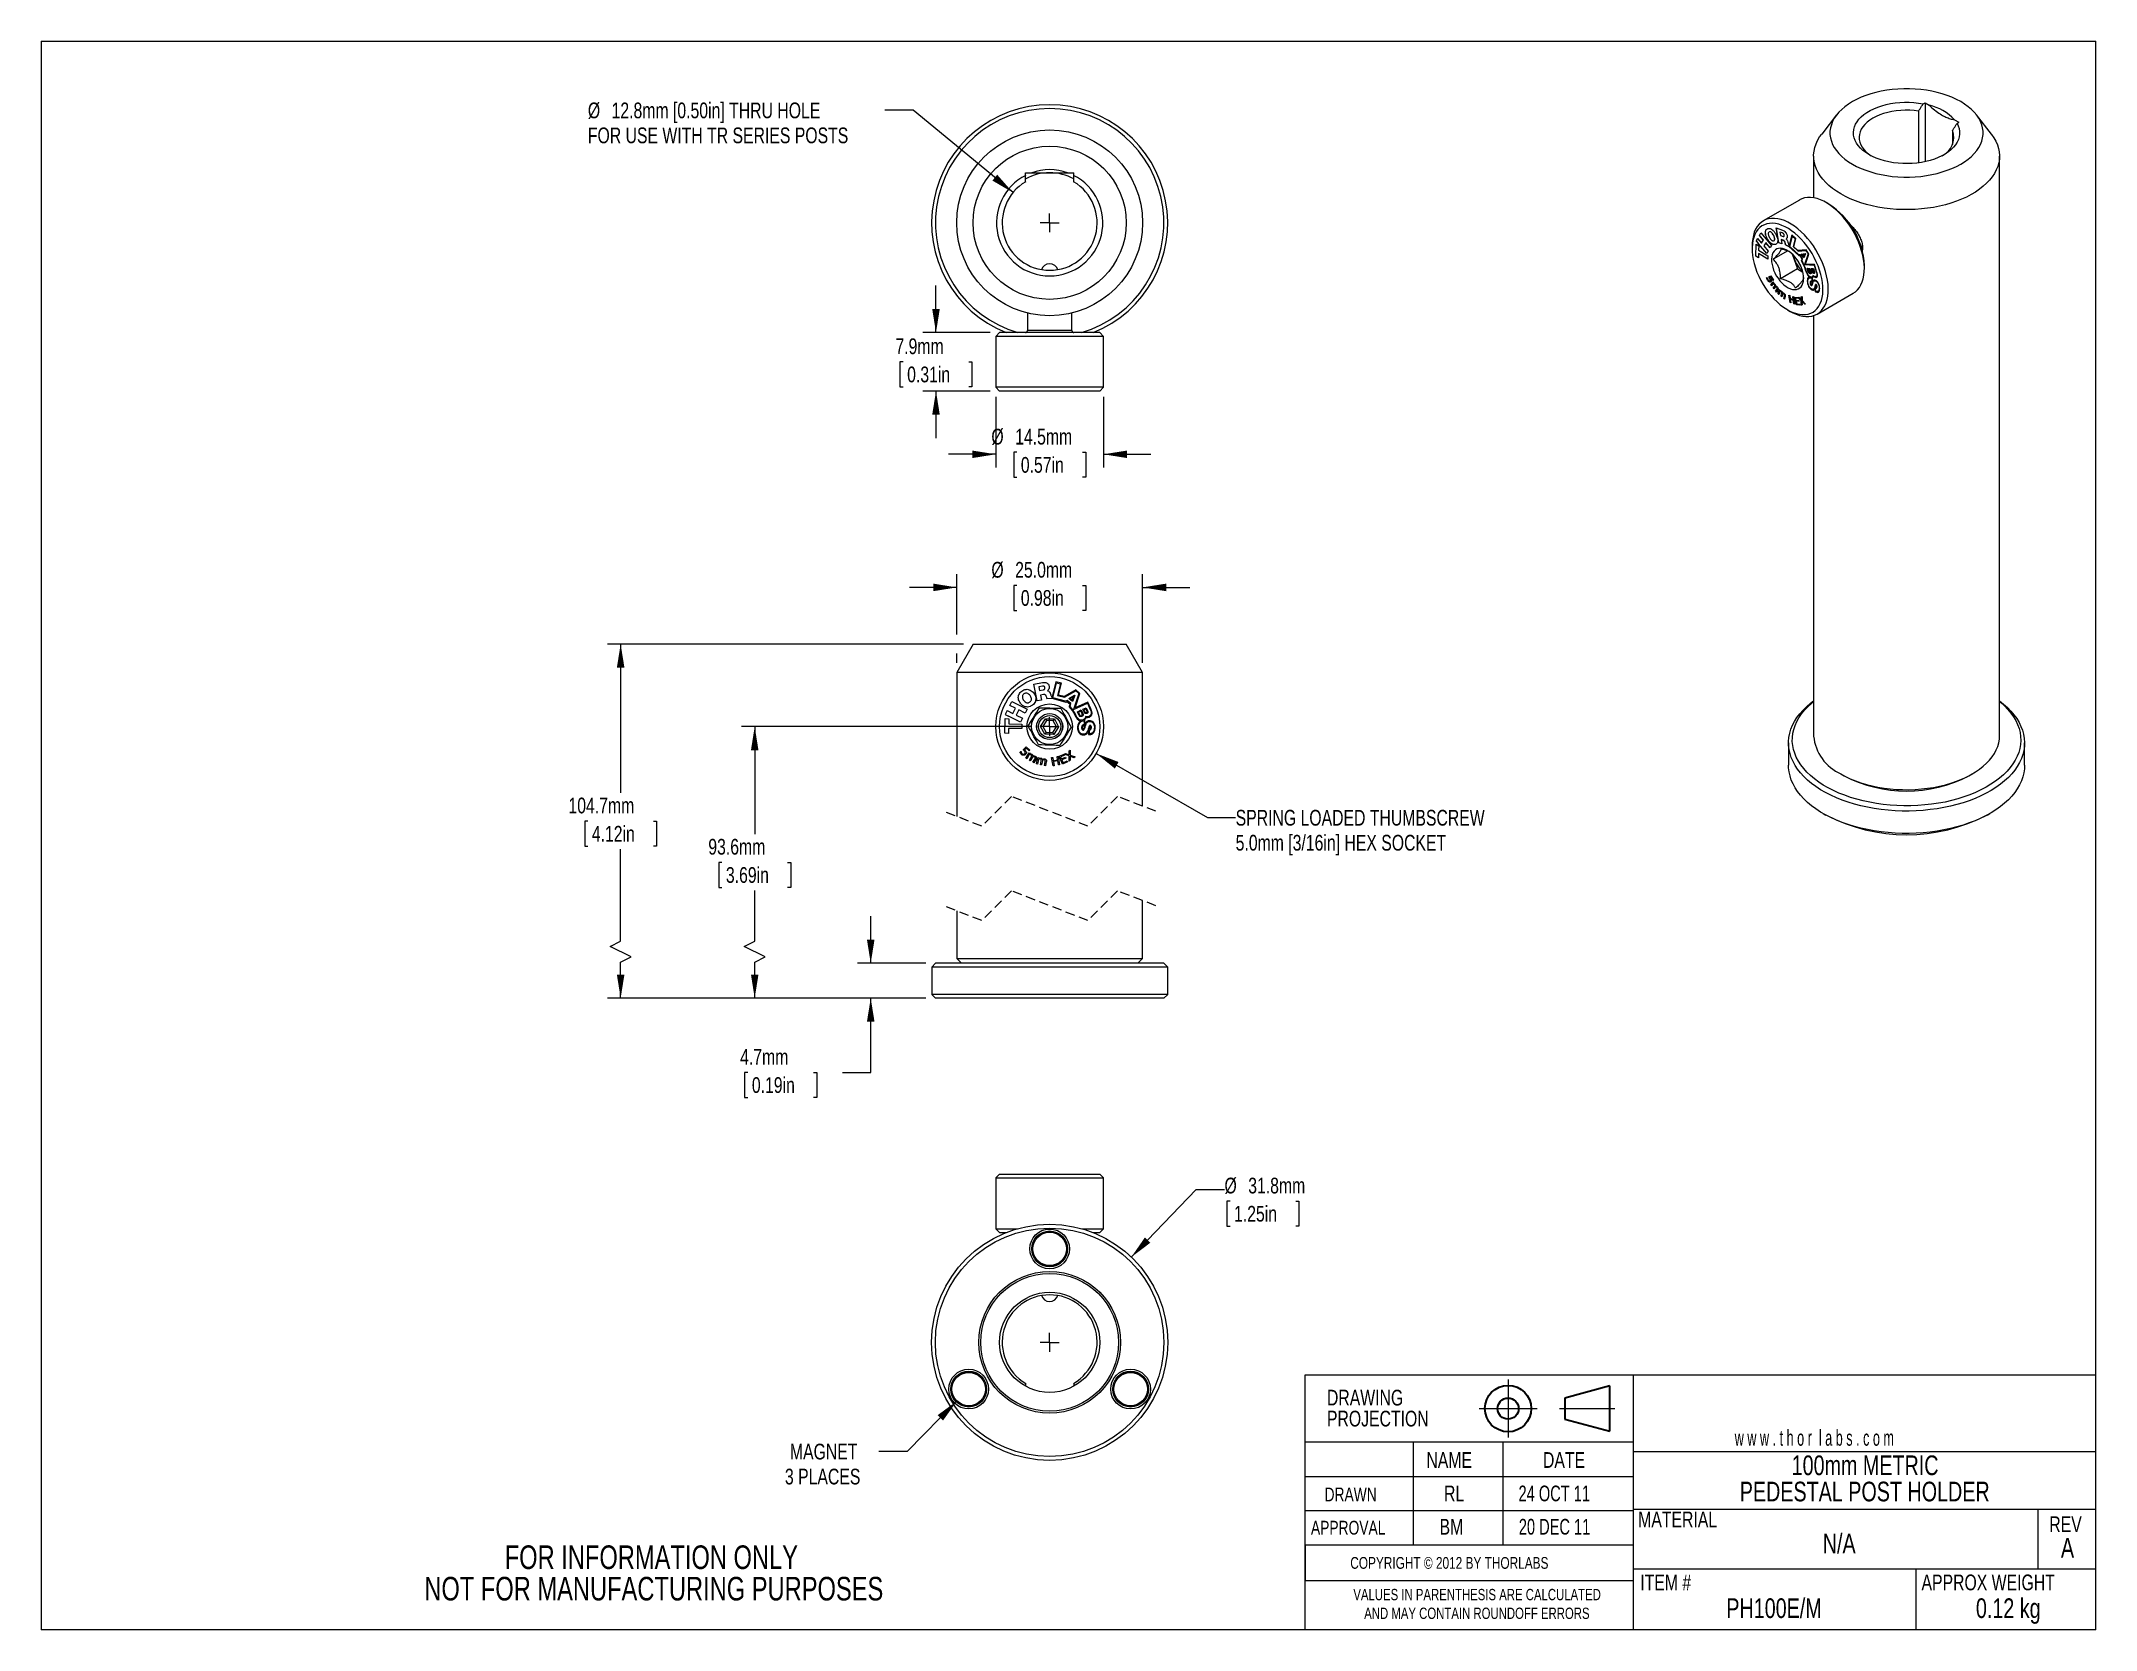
# Model space of a CAD drawing. Header units: millimetres. Extents: x 2 to 278, y 1 to 215.
import ezdxf

# ---------------------------------------------------------------- set-up
doc = ezdxf.new("R2010")
doc.units = ezdxf.units.MM
doc.header["$PDSIZE"] = -1
doc.linetypes.add('CENTERX2', pattern=[20.32, 12.7, -2.54, 2.54, -2.54])
doc.linetypes.add('HIDDEN', pattern=[1.905, 1.27, -0.635])
doc.styles.add('SLDTEXTSTYLE0', font='TXT', dxfattribs={"width": 0.75})
doc.styles.add('SLDTEXTSTYLE1', font='TXT', dxfattribs={"width": 0.694444})
doc.styles.add('SLDTEXTSTYLE2', font='TXT', dxfattribs={"width": 0.6})
doc.dimstyles.new('SLDDIMSTYLE0', dxfattribs={"dimtxt": 2.116667, "dimasz": 3.175, "dimexe": 0, "dimexo": 0.0625, "dimgap": 0.529167, "dimtad": 0, "dimtih": 1, "dimtoh": 1, "dimdec": 1, "dimrnd": 1e-09, "dimzin": 12, "dimdsep": 46, "dimtxsty": 'SLDTEXTSTYLE0', "dimsah": 1, "dimcen": 0.09, "dimadec": 0, "dimazin": 3, "dimtfac": 1, "dimtdec": 1, "dimtmove": 0, "dimatfit": 0, "dimfxl": 1, "dimfrac": 2, "dimtolj": 1, "dimtzin": 12, "dimarcsym": 0})
doc.dimstyles.new('SLDDIMSTYLE1', dxfattribs={"dimtxt": 2.116667, "dimasz": 3.175, "dimexe": 0, "dimexo": 0.0625, "dimgap": 0.529167, "dimtad": 0, "dimtih": 1, "dimtoh": 1, "dimdec": 1, "dimrnd": 1e-09, "dimzin": 12, "dimdsep": 46, "dimtxsty": 'SLDTEXTSTYLE0', "dimsah": 1, "dimcen": 0.09, "dimadec": 0, "dimazin": 3, "dimtfac": 1, "dimtdec": 1, "dimtofl": 0, "dimtmove": 0, "dimatfit": 3, "dimfxl": 1, "dimfrac": 2, "dimtolj": 1, "dimtzin": 12, "dimarcsym": 0})
doc.dimstyles.new('SLDDIMSTYLE2', dxfattribs={"dimtxt": 2.116667, "dimasz": 3.175, "dimexe": 0, "dimexo": 0.0625, "dimgap": 0.529167, "dimtad": 0, "dimtih": 1, "dimtoh": 1, "dimdec": 1, "dimrnd": 1e-09, "dimzin": 4, "dimdsep": 46, "dimtxsty": 'SLDTEXTSTYLE0', "dimsah": 1, "dimcen": 0.09, "dimadec": 0, "dimazin": 1, "dimtfac": 1, "dimtdec": 1, "dimtmove": 0, "dimatfit": 0, "dimfxl": 1, "dimfrac": 2, "dimtolj": 1, "dimtzin": 12, "dimarcsym": 0})
doc.dimstyles.new('SLDDIMSTYLE3', dxfattribs={"dimtxt": 2.116667, "dimasz": 3.175, "dimexe": 0, "dimexo": 0.0625, "dimgap": 0.529167, "dimtad": 0, "dimtih": 1, "dimtoh": 1, "dimdec": 1, "dimrnd": 1e-09, "dimzin": 12, "dimdsep": 46, "dimtxsty": 'SLDTEXTSTYLE0', "dimsah": 1, "dimcen": 0, "dimadec": 0, "dimazin": 3, "dimtfac": 1, "dimtdec": 1, "dimtofl": 0, "dimtmove": 0, "dimatfit": 3, "dimfxl": 1, "dimfrac": 2, "dimtolj": 1, "dimtzin": 12, "dimarcsym": 0})
doc.dimstyles.new('SLDDIMSTYLE4', dxfattribs={"dimtxt": 2.116667, "dimasz": 3.175, "dimexe": 0, "dimexo": 0.0625, "dimgap": 0.529167, "dimtad": 0, "dimtih": 1, "dimtoh": 1, "dimdec": 1, "dimrnd": 1e-09, "dimzin": 12, "dimdsep": 46, "dimtxsty": 'SLDTEXTSTYLE0', "dimsah": 1, "dimcen": 0, "dimadec": 0, "dimazin": 3, "dimtfac": 1, "dimtdec": 1, "dimtofl": 0, "dimtmove": 0, "dimatfit": 3, "dimfxl": 1, "dimfrac": 2, "dimtolj": 1, "dimtzin": 12, "dimarcsym": 0})
doc.dimstyles.new('SLDDIMSTYLE5', dxfattribs={"dimtxt": 2.116667, "dimasz": 3.175, "dimexe": 0, "dimexo": 0.0625, "dimgap": 0.529167, "dimtad": 0, "dimtih": 1, "dimtoh": 1, "dimdec": 1, "dimrnd": 1e-09, "dimzin": 12, "dimdsep": 46, "dimtxsty": 'SLDTEXTSTYLE0', "dimsah": 1, "dimcen": 0, "dimadec": 0, "dimazin": 3, "dimtfac": 1, "dimtdec": 1, "dimtofl": 0, "dimtmove": 0, "dimatfit": 3, "dimfxl": 1, "dimfrac": 2, "dimtolj": 1, "dimtzin": 12, "dimarcsym": 0})

msp = doc.modelspace()

# ---------------------------------------------------------------- texts
at = {"color": 7, "linetype": 'Continuous', "lineweight": 0}
for s, insert, char_height, attachment_point, style in [('w w w . t h o r  l a b s . c o m', (229.4, 27.8), 2.1167, 1, 'SLDTEXTSTYLE2'), ('NAME', (187.93, 24.82), 2.117, 1, 'SLDTEXTSTYLE0'), ('DATE', (203.61, 24.82), 2.117, 1, 'SLDTEXTSTYLE0'), ('DRAWN', (174.23, 20.05), 1.852, 1, 'SLDTEXTSTYLE0'), ('RL', (190.3, 20.32), 2.117, 1, 'SLDTEXTSTYLE0'), ('24 OCT 11', (200.32, 20.32), 2.117, 1, 'SLDTEXTSTYLE1'), ('MATERIAL', (216.42, 16.82), 2.117, 1, 'SLDTEXTSTYLE0'), ('APPROVAL', (172.4, 15.58), 1.852, 1, 'SLDTEXTSTYLE0'), ('BM', (189.7, 15.84), 2.117, 1, 'SLDTEXTSTYLE0'), ('20 DEC 11', (200.36, 15.84), 2.117, 1, 'SLDTEXTSTYLE1'), ('N/A', (243.46, 13.85), 2.646, 2, 'SLDTEXTSTYLE0'), ('REV', (271.72, 16.17), 2.117, 1, 'SLDTEXTSTYLE0'), ('A', (274.17, 13.28), 2.65, 2, 'SLDTEXTSTYLE0'), ('COPYRIGHT © 2012 BY THORLABS', (177.69, 10.71), 1.5875, 1, 'SLDTEXTSTYLE0'), ('ITEM #', (216.7, 8.35), 2.117, 1, 'SLDTEXTSTYLE0'), ('APPROX WEIGHT', (254.53, 8.35), 2.1167, 1, 'SLDTEXTSTYLE0'), ('PH100E/M', (234.69, 5.15), 2.646, 2, 'SLDTEXTSTYLE0'), ('0.12 kg', (266.2, 5.15), 2.646, 2, 'SLDTEXTSTYLE0')]:
    msp.add_mtext(s, dxfattribs=dict(at, insert=insert, char_height=char_height, attachment_point=attachment_point, style=style))

# ---------------------------------------------------------------- blocks, each defined once
blk = doc.blocks.new('Third Angle Projection Block')
at = {"color": 7, "linetype": 'CENTERX2', "lineweight": 0}
for p, q in [((101.48, 23.81), (101.48, 14.07)), ((96.6, 18.94), (106.35, 18.94)), ((110.14, 18.94), (119.45, 18.94))]:
    blk.add_line(p, q, dxfattribs=at)
at = {"color": 7, "linetype": 'Continuous', "lineweight": 30}
for p, q in [((118.62, 22.75), (111, 20.71)), ((118.62, 15.13), (118.62, 22.75)), ((111, 20.71), (111, 17.17)), ((111, 17.17), (118.62, 15.13))]:
    blk.add_line(p, q, dxfattribs=at)
for radius in [3.9, 1.77]:
    blk.add_circle((101.48, 18.94), radius, dxfattribs=at)
at = {"color": 7, "linetype": 'Continuous', "lineweight": 0}
blk.add_point((101.48, 18.94), dxfattribs=at)
blk = doc.blocks.new('SW_NOTE_0')
at = {"color": 0, "linetype": 'Continuous', "lineweight": 0, "char_height": 1.524, "attachment_point": 2, "style": 'SLDTEXTSTYLE0'}
for s, insert in [('VALUES IN PARENTHESIS ARE CALCULATED', (19.91, 1.96)), ('AND MAY CONTAIN ROUNDOFF ERRORS', (19.88, -0.56))]:
    blk.add_mtext(s, dxfattribs=dict(at, insert=insert))
blk = doc.blocks.new('SW_NOTE_1')
at = {"color": 0, "linetype": 'Continuous', "lineweight": 0, "char_height": 2.117, "attachment_point": 1, "style": 'SLDTEXTSTYLE0'}
for s, insert in [('DRAWING', (0, 2.73)), ('PROJECTION', (0, -0.09))]:
    blk.add_mtext(s, dxfattribs=dict(at, insert=insert))
blk = doc.blocks.new('SW_NOTE_2')
at = {"color": 0, "linetype": 'Continuous', "lineweight": 0, "char_height": 3.175, "attachment_point": 2, "style": 'SLDTEXTSTYLE0'}
for s, insert in [('FOR INFORMATION ONLY', (25.05, 4.09)), ('NOT FOR MANUFACTURING PURPOSES', (25.38, -0.14))]:
    blk.add_mtext(s, dxfattribs=dict(at, insert=insert))
blk = doc.blocks.new('SW_NOTE_3')
at = {"color": 0, "linetype": 'Continuous', "lineweight": 0, "char_height": 2.6458, "attachment_point": 2, "style": 'SLDTEXTSTYLE0'}
for s, insert in [('100mm METRIC', (12.69, 3.41)), ('PEDESTAL POST HOLDER', (12.64, -0.12))]:
    blk.add_mtext(s, dxfattribs=dict(at, insert=insert))
blk = doc.blocks.new('*D7')
at = {"color": 7, "linetype": 'Continuous', "lineweight": 0}
for p, q in [((113.18, 90.59), (113.18, 96.94)), ((120.61, 90.59), (111.4, 90.59)), ((120.61, 85.89), (111.4, 85.89)), ((113.18, 75.89), (113.18, 85.89)), ((96.65, 75.89), (96.22, 75.89)), ((96.22, 75.89), (96.22, 72.53)), ((105.48, 75.89), (105.91, 75.89)), ((105.91, 75.89), (105.91, 72.53)), ((109.37, 75.89), (113.18, 75.89)), ((96.22, 72.53), (96.65, 72.53)), ((105.91, 72.53), (105.48, 72.53))]:
    blk.add_line(p, q, dxfattribs=at)
for points in [[(113.18, 90.59), (113.69, 93.77), (112.67, 93.77)], [(113.18, 85.89), (112.67, 82.72), (113.69, 82.72)]]:
    blk.add_solid(points, dxfattribs=at)
at = {"color": 7, "linetype": 'Continuous', "lineweight": 0, "char_height": 2.117, "attachment_point": 1, "style": 'SLDTEXTSTYLE0'}
for s, insert in [('4.7mm', (95.61, 79.05, 3)), ('0.19in', (97.19, 75.26, 3))]:
    blk.add_mtext(s, dxfattribs=dict(at, insert=insert))
blk = doc.blocks.new('*D8')
at = {"color": 7, "linetype": 'Continuous', "lineweight": 0}
for p, q in [((134.71, 122.43), (95.8, 122.43)), ((97.57, 122.43), (97.57, 107.95)), ((93.16, 104.16), (92.73, 104.16)), ((92.73, 104.16), (92.73, 100.8)), ((101.99, 104.16), (102.42, 104.16)), ((102.42, 104.16), (102.42, 100.8)), ((92.73, 100.8), (93.16, 100.8)), ((97.57, 93.55), (97.57, 100.37)), ((102.42, 100.8), (101.99, 100.8)), ((96.16, 92.84), (97.57, 93.55)), ((98.99, 91.43), (96.16, 92.84)), ((97.57, 90.73), (98.99, 91.43)), ((97.57, 85.89), (97.57, 90.73)), ((120.61, 85.89), (95.8, 85.89))]:
    blk.add_line(p, q, dxfattribs=at)
for points in [[(97.57, 122.43), (97.07, 119.25), (98.08, 119.25)], [(97.57, 85.89), (98.08, 89.07), (97.07, 89.07)]]:
    blk.add_solid(points, dxfattribs=at)
at = {"color": 7, "linetype": 'Continuous', "lineweight": 0, "char_height": 2.117, "attachment_point": 1, "style": 'SLDTEXTSTYLE0'}
for s, insert in [('93.6mm', (91.33, 107.32, 3)), ('3.69in', (93.7, 103.52, 3))]:
    blk.add_mtext(s, dxfattribs=dict(at, insert=insert))
blk = doc.blocks.new('*D9')
at = {"color": 7, "linetype": 'Continuous', "lineweight": 0}
for p, q in [((125.68, 133.53), (77.76, 133.53)), ((79.54, 133.53), (79.54, 113.5)), ((75.12, 109.71), (74.7, 109.71)), ((74.7, 109.71), (74.7, 106.35)), ((83.95, 109.71), (84.38, 109.71)), ((84.38, 109.71), (84.38, 106.35)), ((74.7, 106.35), (75.12, 106.35)), ((79.54, 93.55), (79.54, 105.92)), ((84.38, 106.35), (83.95, 106.35)), ((78.13, 92.84), (79.54, 93.55)), ((80.95, 91.43), (78.13, 92.84)), ((79.54, 90.73), (80.95, 91.43)), ((79.54, 85.89), (79.54, 90.73)), ((120.61, 85.89), (77.76, 85.89))]:
    blk.add_line(p, q, dxfattribs=at)
for points in [[(79.54, 133.53), (79.03, 130.35), (80.05, 130.35)], [(79.54, 85.89), (80.05, 89.07), (79.03, 89.07)]]:
    blk.add_solid(points, dxfattribs=at)
at = {"color": 7, "linetype": 'Continuous', "lineweight": 0, "char_height": 2.117, "attachment_point": 1, "style": 'SLDTEXTSTYLE0'}
for s, insert in [('104.7mm', (72.52, 112.87, 3)), ('4.12in', (75.66, 109.07, 3))]:
    blk.add_mtext(s, dxfattribs=dict(at, insert=insert))
blk = doc.blocks.new('*D10')
at = {"color": 7, "linetype": 'Continuous', "lineweight": 0}
for p, q in [((124.75, 141.15), (118.4, 141.15)), ((124.75, 134.8), (124.75, 142.93)), ((132.84, 141.42), (132.41, 141.42)), ((132.41, 141.42), (132.41, 138.06)), ((141.67, 141.42), (142.1, 141.42)), ((142.1, 141.42), (142.1, 138.06)), ((149.75, 130.99), (149.75, 142.93)), ((149.75, 141.15), (156.1, 141.15)), ((132.41, 138.06), (132.84, 138.06)), ((142.1, 138.06), (141.67, 138.06)), ((124.75, 130.99), (124.75, 132.26))]:
    blk.add_line(p, q, dxfattribs=at)
for points in [[(124.75, 141.15), (121.58, 141.66), (121.58, 140.64)], [(149.75, 141.15), (152.93, 140.64), (152.93, 141.66)]]:
    blk.add_solid(points, dxfattribs=at)
at = {"color": 7, "linetype": 'Continuous', "lineweight": 0, "char_height": 2.117, "attachment_point": 1, "style": 'SLDTEXTSTYLE0'}
for s, insert in [('%%c', (129.41, 144.58, 3)), ('25.0mm', (132.61, 144.58, 3)), ('0.98in', (133.37, 140.79, 3))]:
    blk.add_mtext(s, dxfattribs=dict(at, insert=insert))
blk = doc.blocks.new('*D11')
at = {"color": 7, "linetype": 'Continuous', "lineweight": 0}
for p, q in [((143.52, 118.81), (158.46, 110.18)), ((158.46, 110.18), (162.27, 110.18))]:
    blk.add_line(p, q, dxfattribs=at)
blk.add_solid([(143.52, 118.81), (146.02, 116.78), (146.52, 117.66)], dxfattribs=at)
at = {"color": 7, "linetype": 'Continuous', "lineweight": 0, "char_height": 2.1167, "attachment_point": 1, "style": 'SLDTEXTSTYLE0'}
for s, insert in [('SPRING LOADED THUMBSCREW', (162.27, 111.22, 3)), ('5.0mm [3/16in] HEX SOCKET', (162.27, 107.86, 3))]:
    blk.add_mtext(s, dxfattribs=dict(at, insert=insert))
blk = doc.blocks.new('SW_CENTERMARKSYMBOL_0')
at = {"color": 0, "linetype": 'Continuous', "lineweight": 0}
for q in [(-1.27, 0), (0, 1.27), (0, -1.27), (1.27, 0)]:
    blk.add_line((0, 0), q, dxfattribs=at)
blk = doc.blocks.new('*D13')
at = {"color": 7, "linetype": 'Continuous', "lineweight": 0}
for p, q in [((130.01, 166.8), (130.01, 157.28)), ((144.49, 166.8), (144.49, 157.28)), ((130.01, 159.06), (123.66, 159.06)), ((132.84, 159.33), (132.41, 159.33)), ((132.41, 159.33), (132.41, 155.96)), ((141.67, 159.33), (142.1, 159.33)), ((142.1, 159.33), (142.1, 155.96)), ((144.49, 159.06), (150.84, 159.06)), ((132.41, 155.96), (132.84, 155.96)), ((142.1, 155.96), (141.67, 155.96))]:
    blk.add_line(p, q, dxfattribs=at)
for points in [[(130.01, 159.06), (126.84, 159.56), (126.84, 158.55)], [(144.49, 159.06), (147.66, 158.55), (147.66, 159.56)]]:
    blk.add_solid(points, dxfattribs=at)
at = {"color": 7, "linetype": 'Continuous', "lineweight": 0, "char_height": 2.117, "attachment_point": 1, "style": 'SLDTEXTSTYLE0'}
for s, insert in [('%%c', (129.41, 162.49, -11.98)), ('14.5mm', (132.61, 162.49, -11.98)), ('0.57in', (133.37, 158.69, -11.98))]:
    blk.add_mtext(s, dxfattribs=dict(at, insert=insert))
blk = doc.blocks.new('*D14')
at = {"color": 7, "linetype": 'Continuous', "lineweight": 0}
for p, q in [((121.96, 175.43), (121.96, 181.78)), ((129.25, 175.43), (120.18, 175.43)), ((117.54, 171.5), (117.11, 171.5)), ((117.11, 171.5), (117.11, 168.13)), ((126.37, 171.5), (126.8, 171.5)), ((126.8, 171.5), (126.8, 168.13)), ((117.11, 168.13), (117.54, 168.13)), ((129.25, 167.56), (120.18, 167.56)), ((121.96, 167.56), (121.96, 161.21)), ((126.8, 168.13), (126.37, 168.13))]:
    blk.add_line(p, q, dxfattribs=at)
for points in [[(121.96, 175.43), (122.47, 178.61), (121.45, 178.61)], [(121.96, 167.56), (121.45, 164.38), (122.47, 164.38)]]:
    blk.add_solid(points, dxfattribs=at)
at = {"color": 7, "linetype": 'Continuous', "lineweight": 0, "char_height": 2.117, "attachment_point": 1, "style": 'SLDTEXTSTYLE0'}
for s, insert in [('7.9mm', (116.5, 174.65, -11.98)), ('0.31in', (118.08, 170.86, -11.98))]:
    blk.add_mtext(s, dxfattribs=dict(at, insert=insert))
blk = doc.blocks.new('*D15')
at = {"color": 7, "linetype": 'Continuous', "lineweight": 0}
for p, q in [((118.87, 205.34), (115.06, 205.34)), ((132.32, 194.26), (118.87, 205.34))]:
    blk.add_line(p, q, dxfattribs=at)
blk.add_solid([(132.32, 194.26), (130.19, 196.67), (129.55, 195.88)], dxfattribs=at)
at = {"color": 7, "linetype": 'Continuous', "lineweight": 0, "attachment_point": 1, "style": 'SLDTEXTSTYLE0'}
for s, insert, char_height in [('%%c', (75.13, 206.38, -11.98), 2.117), ('12.8mm [0.50in] THRU HOLE', (78.32, 206.38, -11.98), 2.1167), ('FOR USE WITH TR SERIES POSTS', (75.13, 203.02, -11.98), 2.1167)]:
    blk.add_mtext(s, dxfattribs=dict(at, insert=insert, char_height=char_height))
blk = doc.blocks.new('SW_CENTERMARKSYMBOL_1')
at = {"color": 0, "linetype": 'Continuous', "lineweight": 0}
for q in [(-1.27, 0), (0, 1.27), (0, -1.27), (1.27, 0)]:
    blk.add_line((0, 0), q, dxfattribs=at)
blk = doc.blocks.new('*D17')
at = {"color": 7, "linetype": 'Continuous', "lineweight": 0}
for p, q in [((148.23, 51.05), (156.96, 60.15)), ((156.96, 60.15), (160.77, 60.15)), ((161.52, 58.58), (161.09, 58.58)), ((161.09, 58.58), (161.09, 55.22)), ((170.35, 58.58), (170.78, 58.58)), ((170.78, 58.58), (170.78, 55.22)), ((161.09, 55.22), (161.52, 55.22)), ((170.78, 55.22), (170.35, 55.22))]:
    blk.add_line(p, q, dxfattribs=at)
blk.add_solid([(148.23, 51.05), (150.8, 52.99), (150.06, 53.7)], dxfattribs=at)
at = {"color": 7, "linetype": 'Continuous', "lineweight": 0, "char_height": 2.117, "attachment_point": 1, "style": 'SLDTEXTSTYLE0'}
for s, insert in [('%%c', (160.77, 61.74, 12.18)), ('31.8mm', (163.96, 61.74, 12.18)), ('1.25in', (162.05, 57.95, 12.18))]:
    blk.add_mtext(s, dxfattribs=dict(at, insert=insert))
blk = doc.blocks.new('*D18')
at = {"color": 7, "linetype": 'Continuous', "lineweight": 0}
for p, q in [((124.78, 31.7), (118.08, 24.9)), ((118.08, 24.9), (114.27, 24.9))]:
    blk.add_line(p, q, dxfattribs=at)
blk.add_solid([(124.78, 31.7), (122.19, 29.8), (122.91, 29.08)], dxfattribs=at)
at = {"color": 7, "linetype": 'Continuous', "lineweight": 0, "char_height": 2.117, "attachment_point": 1, "style": 'SLDTEXTSTYLE0'}
for s, insert in [('MAGNET', (102.31, 25.95, 12.18)), ('3 PLACES', (101.64, 22.59, 12.18))]:
    blk.add_mtext(s, dxfattribs=dict(at, insert=insert))
blk = doc.blocks.new('SW_CENTERMARKSYMBOL_2')
at = {"color": 0, "linetype": 'Continuous', "lineweight": 0}
for q in [(-1.27, 0), (0, 1.27), (0, -1.27), (1.27, 0)]:
    blk.add_line((0, 0), q, dxfattribs=at)

# ---------------------------------------------------------------- dimensions: what is measured, and where the dimension line sits
at = {"color": 7, "linetype": 'Continuous', "lineweight": 0}
for p1, p2, text, dimstyle, picture, middle in [((142.18, 186.13), (132.32, 194.26), '%%c12.8mm [0.50in] THRU HOLE\\PFOR USE WITH TR SERIES POSTS', 'SLDDIMSTYLE4', '*D15', (95.09, 205.34)), ((130.98, 126.04), (143.52, 118.81), 'SPRING LOADED THUMBSCREW\\P5.0mm [3/16in] HEX SOCKET', 'SLDDIMSTYLE3', '*D11', (183.24, 110.18)), ((127.95, 34.91), (124.78, 31.7), 'MAGNET\\P3 PLACES', 'SLDDIMSTYLE3', '*D18', (107.95, 24.9))]:
    dim = msp.add_diameter_dim_2p(p1=p1, p2=p2, text=text, dimstyle=dimstyle, override={"dimpost": '<>'}, dxfattribs=at)
    dim.commit()
    dim.dimension.update_dxf_attribs({"geometry": picture, "text_midpoint": middle, "dimtype": 163})
for base, p1, p2, picture, middle in [((121.96, 175.43), (130.52, 167.56), (130.52, 175.43), '*D14', (121.96, 171.5)), ((113.18, 90.59), (121.88, 85.89), (121.88, 90.59), '*D7', (113.18, 75.89))]:
    dim = msp.add_linear_dim(base=base, p1=p1, p2=p2, angle=90, dimstyle='SLDDIMSTYLE0', dxfattribs=at)
    dim.commit()
    dim.dimension.update_dxf_attribs({"geometry": picture, "text_midpoint": middle, "dimtype": 160})
for base, p1, p2, dimstyle, picture, middle in [((144.49, 159.06), (130.01, 168.07), (144.49, 168.07), 'SLDDIMSTYLE0', '*D13', (137.25, 159.06)), ((149.75, 141.15), (124.75, 129.72), (149.75, 129.72), 'SLDDIMSTYLE2', '*D10', (137.25, 141.15))]:
    dim = msp.add_linear_dim(base=base, p1=p1, p2=p2, text='%%c<>', dimstyle=dimstyle, dxfattribs=at)
    dim.commit()
    dim.dimension.update_dxf_attribs({"geometry": picture, "text_midpoint": middle, "dimtype": 160})
for base, p2, text, picture, middle in [((79.54, 133.53), (126.95, 133.53), '104.7mm', '*D9', (79.54, 109.71)), ((97.57, 122.43), (135.98, 122.43), '93.6mm', '*D8', (97.57, 104.16))]:
    dim = msp.add_linear_dim(base=base, p1=(121.88, 85.89), p2=p2, angle=90, text=text, dimstyle='SLDDIMSTYLE1', dxfattribs=at)
    dim.commit()
    dim.dimension.update_dxf_attribs({"geometry": picture, "text_midpoint": middle, "dimtype": 160})
dim = msp.add_diameter_dim_2p(p1=(126.2672, 28.1285), p2=(148.2343, 51.0525), dimstyle='SLDDIMSTYLE5', dxfattribs=at)
dim.commit()
dim.dimension.update_dxf_attribs({"geometry": '*D17', "text_midpoint": (168.603, 60.1535), "dimtype": 163})

# ---------------------------------------------------------------- linework, layer by layer
at = {"color": 7, "linetype": 'Continuous', "lineweight": 0}
for p, q in [((1.58, 214.65), (277.99, 214.65)), ((1.58, 214.65), (1.58, 0.9)), ((277.99, 0.9), (277.99, 214.65)), ((243.11, 204.72), (241.11, 202.13)), ((254.13, 205.24), (254.13, 198.27)), ((254.75, 206.21), (255, 206.36)), ((255, 206.36), (255.57, 206.02)), ((255, 206.36), (255, 198.42)), ((263.93, 202.13), (261.92, 204.72)), ((258.7, 202.6), (258.7, 200.74)), ((258.98, 204.06), (259.56, 203.72)), ((259.31, 203.58), (259.56, 203.72)), ((240.02, 199.18), (240.02, 193.55)), ((265.02, 121.16), (265.02, 199.18)), ((134.02, 196.58), (134.02, 196.93)), ((134.02, 196.93), (134.84, 196.93)), ((139.66, 196.93), (140.48, 196.93)), ((140.48, 196.58), (140.48, 196.93)), ((238.1, 193.26), (233.25, 190.47)), ((242.08, 192.7), (241.72, 192.91)), ((232.47, 188.08), (232.28, 187.75)), ((232.48, 188.07), (232.29, 187.76)), ((232.47, 188.08), (233, 187.47)), ((232.73, 188.51), (232.92, 188.83)), ((233.25, 187.9), (232.73, 188.51)), ((232.74, 188.51), (232.73, 188.51)), ((232.74, 188.51), (232.92, 188.83)), ((233.26, 187.9), (232.74, 188.51)), ((232.92, 188.83), (234.36, 187.16)), ((233.73, 188.17), (233.72, 188.17)), ((234.06, 188.99), (234, 188.96)), ((234.07, 189), (234.01, 188.96)), ((234.07, 189), (234.06, 188.99)), ((234.66, 188.48), (234.65, 188.47)), ((235, 189.51), (235.81, 189.23)), ((235.33, 187.49), (235, 189.51)), ((235.33, 187.5), (235.01, 189.5)), ((235.48, 188.95), (235.56, 188.49)), ((235.81, 188.83), (235.48, 188.95)), ((235.49, 188.95), (235.48, 188.95)), ((235.82, 188.84), (235.49, 188.95)), ((235.56, 188.49), (235.9, 188.37)), ((235.82, 188.84), (235.81, 188.83)), ((236.07, 188.55), (236.06, 188.54)), ((236.3, 188.06), (236.29, 188.05)), ((236.29, 188.05), (236.29, 188.05)), ((236.38, 188.09), (236.35, 188.08)), ((237.1, 188.56), (236.7, 186.99)), ((237.11, 188.55), (236.71, 186.99)), ((236.8, 186.99), (237.17, 188.41)), ((237.64, 188.09), (237.1, 188.56)), ((237.17, 188.41), (237.54, 188.09)), ((237.18, 188.41), (237.17, 188.41)), ((237.18, 188.41), (237.54, 188.09)), ((237.54, 188.09), (237.25, 186.99)), ((237.54, 188.09), (237.26, 186.99)), ((237.36, 186.96), (237.64, 188.09)), ((237.54, 188.09), (237.54, 188.09)), ((231.75, 187.15), (231.75, 186.74)), ((232.24, 185.71), (232.27, 187.32)), ((232.25, 185.72), (232.24, 185.71)), ((232.6, 185.5), (232.24, 185.71)), ((232.25, 185.72), (232.28, 187.31)), ((232.6, 185.51), (232.25, 185.72)), ((232.27, 187.32), (232.63, 187.1)), ((232.29, 187.76), (232.28, 187.75)), ((232.28, 187.75), (232.61, 187.38)), ((232.29, 187.76), (232.62, 187.38)), ((232.61, 186.05), (232.6, 185.5)), ((233.72, 186.08), (232.61, 187.38)), ((232.62, 187.38), (232.61, 187.38)), ((233.86, 185.29), (232.61, 186.05)), ((232.62, 186.05), (232.61, 186.05)), ((233.73, 186.09), (232.62, 187.38)), ((232.63, 187.1), (232.62, 186.53)), ((232.62, 186.53), (233.87, 185.77)), ((233.86, 185.3), (232.62, 186.05)), ((233, 187.47), (233.25, 187.9)), ((233.01, 187.47), (233, 187.47)), ((233.01, 187.47), (233.26, 187.9)), ((233.26, 187.9), (233.25, 187.9)), ((233.57, 187.52), (233.32, 187.09)), ((233.32, 187.09), (233.92, 186.4)), ((233.58, 187.53), (233.57, 187.52)), ((234.17, 186.83), (233.57, 187.52)), ((234.17, 186.84), (233.58, 187.53)), ((233.92, 186.4), (233.72, 186.08)), ((233.87, 185.77), (233.86, 185.29)), ((234.36, 187.16), (234.17, 186.83)), ((236.54, 186.42), (234.58, 185.29)), ((234.88, 187.29), (234.87, 187.28)), ((234.9, 187.3), (234.88, 187.29)), ((235.74, 187.36), (235.33, 187.5)), ((235.33, 187.5), (235.33, 187.49)), ((235.74, 187.35), (235.33, 187.49)), ((235.65, 187.95), (235.64, 187.94)), ((235.64, 187.94), (235.74, 187.35)), ((235.93, 187.84), (235.64, 187.94)), ((235.94, 187.85), (235.65, 187.95)), ((235.94, 187.85), (235.93, 187.84)), ((236.23, 187.36), (236.23, 187.35)), ((236.26, 187.23), (236.25, 187.22)), ((236.25, 187.22), (236.7, 186.99)), ((236.26, 187.23), (236.7, 187)), ((236.7, 187.11), (236.7, 186.99)), ((236.7, 186.99), (238.03, 185.8)), ((236.71, 186.99), (236.7, 186.99)), ((236.71, 186.99), (238.04, 185.81)), ((238.02, 185.91), (236.8, 186.99)), ((237.12, 186.03), (237.87, 183.99)), ((237.25, 186.99), (237.93, 186.39)), ((237.26, 186.99), (237.25, 186.99)), ((237.26, 186.99), (237.94, 186.4)), ((237.9, 186.49), (237.36, 186.96)), ((239, 186.57), (237.9, 186.49)), ((237.93, 186.39), (238.99, 186.47)), ((237.94, 186.4), (237.93, 186.39)), ((237.94, 186.4), (238.99, 186.48)), ((238.17, 185.9), (238.02, 185.91)), ((238.03, 185.8), (238.15, 185.81)), ((238.04, 185.81), (238.03, 185.8)), ((238.04, 185.81), (238.16, 185.82)), ((238.16, 185.82), (238.15, 185.81)), ((238.15, 185.81), (238.45, 185.35)), ((238.16, 185.82), (238.46, 185.35)), ((238.54, 185.35), (238.17, 185.9)), ((238.35, 186), (238.87, 186.08)), ((238.68, 185.49), (238.35, 186)), ((238.68, 185.5), (238.36, 186.01)), ((238.45, 185.35), (238.37, 185.12)), ((238.46, 185.35), (238.38, 185.12)), ((238.45, 185.07), (238.54, 185.35)), ((238.46, 185.35), (238.45, 185.35)), ((238.79, 185.97), (238.47, 185.92)), ((238.48, 185.93), (238.47, 185.92)), ((238.47, 185.92), (238.65, 185.66)), ((238.8, 185.97), (238.48, 185.93)), ((238.65, 185.66), (238.8, 185.97)), ((238.65, 185.66), (238.79, 185.97)), ((238.65, 185.66), (238.65, 185.66)), ((238.91, 186.01), (238.68, 185.49)), ((239.28, 186.02), (238.78, 184.57)), ((239.29, 186.02), (238.79, 184.57)), ((238.8, 185.97), (238.79, 185.97)), ((238.87, 186.08), (238.91, 186.01)), ((238.92, 184.65), (239.38, 185.98)), ((238.99, 186.48), (239.29, 186.02)), ((238.99, 186.48), (238.99, 186.47)), ((238.99, 186.47), (239.28, 186.02)), ((239.38, 185.98), (239, 186.57)), ((239.29, 186.02), (239.28, 186.02)), ((233.7, 182.79), (233.78, 182.84)), ((233.7, 182.8), (233.78, 182.84)), ((233.7, 182.8), (233.7, 182.79)), ((233.78, 182.84), (233.78, 182.83)), ((233.83, 182.5), (233.82, 182.49)), ((233.98, 182.91), (234.26, 183.08)), ((233.99, 182.92), (233.98, 182.91)), ((233.99, 182.92), (234.26, 183.08)), ((234.27, 182.93), (234.11, 182.83)), ((234.11, 182.72), (234.11, 182.71)), ((234.2, 182.51), (234.19, 182.5)), ((234.26, 183.08), (234.61, 182.48)), ((234.55, 182.45), (234.27, 182.93)), ((234.28, 182.93), (234.27, 182.93)), ((234.56, 182.45), (234.28, 182.93)), ((234.61, 182.48), (234.55, 182.45)), ((237.87, 183.99), (235.56, 182.66)), ((237.87, 183.99), (238.56, 183.57)), ((238.38, 185.12), (238.37, 185.12)), ((238.78, 184.57), (240.1, 184.48)), ((238.79, 184.57), (238.78, 184.57)), ((238.79, 184.57), (240.11, 184.49)), ((240.15, 184.57), (238.92, 184.65)), ((239.04, 183.53), (238.93, 183.86)), ((238.94, 183.86), (238.93, 183.86)), ((239.05, 183.53), (238.94, 183.86)), ((239.08, 183.59), (238.99, 183.86)), ((239.05, 183.53), (239.04, 183.53)), ((239.15, 184.09), (239.52, 184.07)), ((239.3, 183.61), (239.15, 184.09)), ((239.31, 183.61), (239.16, 184.09)), ((239.24, 184), (239.36, 183.63)), ((239.48, 183.98), (239.24, 184)), ((239.25, 184), (239.24, 184)), ((239.49, 183.99), (239.25, 184)), ((239.31, 183.61), (239.3, 183.61)), ((239.49, 183.99), (239.48, 183.98)), ((239.6, 183.62), (239.48, 183.98)), ((239.49, 182.91), (239.48, 182.91)), ((239.6, 183.63), (239.49, 183.99)), ((239.52, 184.07), (239.67, 183.59)), ((239.58, 183.35), (239.57, 183.34)), ((239.6, 183.63), (239.6, 183.62)), ((239.67, 184.07), (239.99, 184.05)), ((239.81, 183.63), (239.67, 184.07)), ((239.67, 182.79), (239.79, 182.71)), ((239.68, 182.79), (239.67, 182.79)), ((239.82, 183.63), (239.68, 184.06)), ((239.68, 182.79), (239.8, 182.72)), ((239.77, 183.97), (239.87, 183.66)), ((239.95, 183.96), (239.77, 183.97)), ((239.78, 183.97), (239.77, 183.97)), ((239.96, 183.96), (239.78, 183.97)), ((239.79, 182.71), (239.78, 182.3)), ((239.8, 182.72), (239.79, 182.3)), ((239.8, 182.72), (239.79, 182.71)), ((239.82, 183.63), (239.81, 183.63)), ((239.85, 182.31), (239.86, 182.87)), ((239.87, 182.87), (239.86, 182.87)), ((240.05, 183.65), (239.95, 183.96)), ((239.96, 183.96), (239.95, 183.96)), ((240.06, 183.66), (239.96, 183.96)), ((239.97, 183.02), (239.96, 183.01)), ((239.99, 184.05), (240.13, 183.61)), ((240.04, 183.5), (240.05, 183.51)), ((240.06, 183.66), (240.05, 183.65)), ((240.05, 183.39), (240.05, 183.39)), ((240.11, 184.49), (240.1, 184.48)), ((240.1, 184.48), (240.37, 183.63)), ((240.11, 184.49), (240.38, 183.64)), ((240.12, 182.91), (240.11, 182.91)), ((240.42, 183.67), (240.15, 184.57)), ((240.38, 183.64), (240.37, 183.63)), ((246.84, 184.04), (246.84, 184.46)), ((234.04, 182.27), (234.03, 182.26)), ((234.15, 182.39), (234.14, 182.39)), ((234.25, 181.83), (234.55, 182.25)), ((234.34, 181.71), (234.25, 181.83)), ((234.26, 181.83), (234.25, 181.83)), ((234.26, 181.83), (234.55, 182.25)), ((234.35, 181.72), (234.26, 181.83)), ((234.56, 182.03), (234.34, 181.71)), ((234.55, 182.25), (234.64, 182.14)), ((234.57, 182.03), (234.56, 182.03)), ((234.58, 181.41), (234.75, 181.65)), ((234.59, 181.42), (234.58, 181.41)), ((234.67, 181.3), (234.58, 181.41)), ((234.59, 181.42), (234.76, 181.65)), ((234.68, 181.31), (234.59, 181.42)), ((234.64, 182.14), (234.61, 182.09)), ((234.86, 181.56), (234.67, 181.3)), ((234.75, 181.91), (234.74, 181.9)), ((234.76, 181.65), (234.75, 181.65)), ((234.81, 181.77), (234.8, 181.76)), ((234.9, 181.62), (234.89, 181.61)), ((234.91, 180.99), (235.09, 181.23)), ((234.92, 181), (234.91, 180.99)), ((235.01, 180.88), (234.91, 180.99)), ((234.92, 181), (235.09, 181.24)), ((235.01, 180.89), (234.92, 181)), ((235.2, 181.15), (235.01, 180.88)), ((235.08, 181.49), (235.07, 181.48)), ((235.09, 181.24), (235.09, 181.23)), ((235.14, 181.35), (235.14, 181.34)), ((235.25, 180.63), (235.38, 181.23)), ((235.35, 180.54), (235.25, 180.63)), ((235.26, 180.63), (235.25, 180.63)), ((235.26, 180.63), (235.39, 181.23)), ((235.36, 180.55), (235.26, 180.63)), ((235.45, 181), (235.35, 180.54)), ((235.38, 181.23), (235.48, 181.15)), ((235.46, 181.01), (235.45, 181)), ((235.48, 181.15), (235.47, 181.08)), ((235.64, 180.95), (235.63, 180.94)), ((235.63, 180.31), (235.7, 180.67)), ((235.64, 180.32), (235.63, 180.31)), ((235.73, 180.23), (235.63, 180.31)), ((235.64, 180.32), (235.71, 180.67)), ((235.73, 180.24), (235.64, 180.32)), ((235.71, 180.67), (235.7, 180.67)), ((235.72, 180.82), (235.71, 180.82)), ((235.81, 180.62), (235.73, 180.23)), ((235.83, 180.7), (235.82, 180.69)), ((236.01, 180.64), (236, 180.63)), ((236, 180), (236.08, 180.35)), ((236.01, 180.01), (236, 180)), ((236.11, 179.92), (236, 180)), ((236.01, 180.01), (236.09, 180.36)), ((236.11, 179.93), (236.01, 180.01)), ((236.09, 180.36), (236.08, 180.35)), ((236.1, 180.51), (236.09, 180.5)), ((236.19, 180.31), (236.11, 179.92)), ((236.69, 180.47), (236.8, 180.43)), ((236.84, 179.47), (236.69, 180.47)), ((236.85, 179.48), (236.7, 180.47)), ((236.8, 180.43), (236.85, 180.04)), ((236.85, 180.04), (237.26, 179.89)), ((236.87, 179.93), (236.94, 179.44)), ((237.28, 179.78), (236.87, 179.93)), ((236.88, 179.93), (236.87, 179.93)), ((237.29, 179.78), (236.88, 179.93)), ((237.26, 179.89), (237.21, 180.28)), ((237.21, 180.28), (237.31, 180.24)), ((237.27, 179.9), (237.22, 180.28)), ((237.27, 179.9), (237.26, 179.89)), ((237.35, 179.28), (237.28, 179.78)), ((237.29, 179.78), (237.28, 179.78)), ((237.36, 179.29), (237.29, 179.78)), ((237.31, 180.24), (237.45, 179.25)), ((237.42, 180.2), (237.9, 180.16)), ((237.73, 179.18), (237.42, 180.2)), ((237.74, 179.18), (237.43, 180.2)), ((237.54, 180.08), (237.63, 179.79)), ((237.94, 180.04), (237.54, 180.08)), ((237.55, 180.08), (237.54, 180.08)), ((237.93, 180.05), (237.55, 180.08)), ((237.63, 179.79), (238.02, 179.75)), ((237.68, 179.68), (237.67, 179.67)), ((237.67, 179.67), (237.78, 179.28)), ((238.06, 179.64), (237.67, 179.67)), ((238.06, 179.64), (237.68, 179.68)), ((237.9, 180.16), (237.94, 180.04)), ((237.91, 180.16), (238.01, 180.18)), ((238.36, 179.7), (237.91, 180.16)), ((238.37, 179.7), (237.92, 180.16)), ((238.01, 180.18), (238.37, 179.81)), ((238.02, 179.75), (238.06, 179.64)), ((238.36, 180.26), (238.46, 180.29)), ((238.37, 179.81), (238.36, 180.26)), ((238.36, 179.13), (238.36, 179.7)), ((238.37, 179.7), (238.36, 179.7)), ((238.38, 179.81), (238.37, 180.26)), ((238.38, 179.81), (238.37, 179.81)), ((238.37, 179.14), (238.37, 179.7)), ((238.46, 180.29), (238.46, 179.73)), ((238.46, 179.73), (238.92, 179.26)), ((239.17, 182.35), (239.16, 182.34)), ((239.56, 182.13), (239.55, 182.12)), ((239.7, 181.77), (239.69, 181.76)), ((239.7, 181.24), (239.69, 181.24)), ((239.71, 181.88), (239.72, 181.88)), ((239.79, 182.3), (239.78, 182.3)), ((239.86, 182.31), (239.85, 182.31)), ((239.85, 182.19), (239.85, 182.19)), ((239.89, 182.37), (239.88, 182.36)), ((240.17, 181.54), (240.16, 181.53)), ((240.22, 181.48), (240.21, 180.97)), ((240.22, 180.98), (240.21, 180.97)), ((240.23, 181.48), (240.22, 180.98)), ((240.23, 181.48), (240.22, 181.48)), ((240.29, 181.02), (240.3, 181.45)), ((240.31, 181.46), (240.3, 181.45)), ((240.34, 181.82), (240.33, 181.81)), ((240.35, 182.35), (240.34, 182.35)), ((240.36, 181.81), (240.35, 181.81)), ((240.35, 181.54), (240.36, 181.55)), ((240.39, 181.65), (240.38, 181.64)), ((240.49, 177.93), (245.34, 180.73)), ((240.78, 181.41), (240.77, 181.4)), ((134.25, 178.06), (134.25, 175.69)), ((140.25, 175.69), (140.25, 178.06)), ((236.51, 178.49), (236.87, 178.29)), ((236.85, 179.48), (236.84, 179.47)), ((236.94, 179.44), (236.84, 179.47)), ((236.94, 179.44), (236.85, 179.48)), ((237.36, 179.29), (237.35, 179.28)), ((237.45, 179.25), (237.35, 179.28)), ((237.45, 179.25), (237.36, 179.29)), ((238.21, 179.13), (237.73, 179.18)), ((237.74, 179.18), (237.73, 179.18)), ((238.21, 179.14), (237.74, 179.18)), ((237.78, 179.28), (238.18, 179.25)), ((238.18, 179.25), (238.21, 179.13)), ((238.46, 179.15), (238.36, 179.13)), ((238.37, 179.14), (238.36, 179.13)), ((238.46, 179.16), (238.37, 179.14)), ((238.45, 179.62), (238.46, 179.15)), ((238.82, 179.24), (238.45, 179.62)), ((238.46, 179.62), (238.45, 179.62)), ((238.83, 179.24), (238.46, 179.62)), ((238.92, 179.26), (238.82, 179.24)), ((238.83, 179.24), (238.82, 179.24)), ((238.92, 179.27), (238.83, 179.24)), ((240.02, 177.72), (240.02, 121.16)), ((130.52, 175.43), (130.01, 174.92)), ((130.01, 174.92), (130.01, 168.07)), ((144.49, 174.92), (130.01, 174.92)), ((143.98, 175.43), (130.52, 175.43)), ((144.49, 174.92), (143.98, 175.43)), ((144.49, 168.07), (144.49, 174.92)), ((130.01, 168.07), (130.52, 167.56)), ((144.49, 168.07), (130.01, 168.07)), ((143.98, 167.56), (130.52, 167.56)), ((143.98, 167.56), (144.49, 168.07)), ((126.95, 133.53), (124.75, 129.72)), ((126.95, 133.53), (137.25, 133.53)), ((137.25, 133.53), (147.55, 133.53)), ((149.75, 129.72), (147.55, 133.53)), ((124.75, 129.72), (124.75, 110.34)), ((137.25, 129.72), (124.75, 129.72)), ((135.12, 128.12), (136.27, 128.35)), ((135.57, 125.88), (135.12, 128.12)), ((136.27, 127.87), (135.8, 127.77)), ((135.8, 127.77), (135.9, 127.27)), ((135.9, 127.27), (136.39, 127.37)), ((136.94, 127.25), (136.94, 127.24)), ((149.75, 129.72), (137.25, 129.72)), ((138.09, 128.44), (137.52, 126.23)), ((137.67, 126.31), (138.18, 128.3)), ((138.84, 128.25), (138.09, 128.44)), ((138.18, 128.3), (138.7, 128.17)), ((138.7, 128.17), (138.3, 126.62)), ((138.45, 126.66), (138.84, 128.25)), ((140.77, 127.35), (139.22, 126.47)), ((139.26, 126.38), (140.75, 127.22)), ((140.75, 127.22), (141.17, 126.87)), ((141.31, 126.89), (140.77, 127.35)), ((149.75, 111.72), (149.75, 129.72)), ((131.54, 124.58), (131.27, 124.05)), ((131.54, 124.58), (132.29, 124.2)), ((131.9, 125.28), (132.17, 125.82)), ((132.64, 124.91), (131.9, 125.28)), ((132.17, 125.82), (134.21, 124.78)), ((132.29, 124.2), (132.64, 124.91)), ((133.1, 124.68), (132.74, 123.97)), ((133.94, 124.25), (133.1, 124.68)), ((134.21, 124.78), (133.94, 124.25)), ((136.16, 126), (135.57, 125.88)), ((136.43, 126.73), (136.02, 126.65)), ((136.02, 126.65), (136.16, 126)), ((136.88, 126.2), (137.52, 126.23)), ((137.52, 126.38), (137.52, 126.23)), ((137.52, 126.23), (139.41, 125.72)), ((139.38, 125.84), (137.67, 126.31)), ((138.3, 126.62), (139.26, 126.38)), ((139.22, 126.47), (138.45, 126.66)), ((139.6, 125.95), (139.38, 125.84)), ((139.41, 125.72), (139.57, 125.82)), ((139.57, 125.82), (140, 125.46)), ((140.12, 125.52), (139.6, 125.95)), ((139.85, 126.19), (140.58, 126.65)), ((140.32, 125.8), (139.85, 126.19)), ((140, 125.46), (139.88, 125.12)), ((140, 125.12), (140.12, 125.52)), ((140.47, 126.46), (140.03, 126.18)), ((140.03, 126.18), (140.27, 125.98)), ((140.27, 125.98), (140.47, 126.46)), ((140.65, 126.6), (140.32, 125.8)), ((141.17, 126.87), (140.46, 124.74)), ((140.46, 124.74), (142.33, 125.57)), ((140.58, 126.65), (140.65, 126.6)), ((140.66, 124.94), (141.31, 126.89)), ((142.39, 125.71), (140.66, 124.94)), ((140.98, 124.42), (141.5, 124.66)), ((141.2, 123.93), (140.98, 124.42)), ((141.45, 124.52), (141.11, 124.37)), ((141.61, 124.16), (141.45, 124.52)), ((141.5, 124.66), (141.72, 124.17)), ((141.72, 124.75), (142.18, 124.96)), ((141.92, 124.32), (141.72, 124.75)), ((142.12, 124.82), (141.86, 124.7)), ((141.86, 124.7), (142, 124.4)), ((142.26, 124.52), (142.12, 124.82)), ((142.18, 124.96), (142.37, 124.52)), ((142.33, 125.57), (142.71, 124.72)), ((142.79, 124.8), (142.39, 125.71)), ((131.21, 121.52), (131.26, 123.5)), ((131.26, 123.5), (131.77, 123.49)), ((131.27, 124.05), (131.73, 123.82)), ((131.73, 122.19), (131.72, 121.5)), ((133.31, 123.01), (131.73, 123.82)), ((133.51, 122.15), (131.73, 122.19)), ((131.77, 123.49), (131.75, 122.79)), ((131.75, 122.79), (133.52, 122.74)), ((132.74, 123.97), (133.58, 123.55)), ((133.58, 123.55), (133.31, 123.01)), ((133.52, 122.74), (133.51, 122.15)), ((136.04, 122.45), (136.67, 123.49)), ((136.33, 122.45), (136.04, 122.45)), ((136.62, 121.39), (136.04, 122.45)), ((136.81, 123.23), (136.33, 122.45)), ((136.33, 122.45), (136.77, 121.64)), ((136.77, 121.64), (136.62, 121.39)), ((136.67, 123.49), (137.88, 123.46)), ((136.67, 123.49), (136.81, 123.23)), ((136.77, 121.64), (137.69, 121.62)), ((137.73, 123.21), (136.81, 123.23)), ((137.69, 121.62), (138.17, 122.4)), ((137.69, 121.62), (137.83, 121.36)), ((137.88, 123.46), (137.73, 123.21)), ((138.17, 122.4), (137.73, 123.21)), ((138.46, 122.4), (137.83, 121.36)), ((137.88, 123.46), (138.46, 122.4)), ((138.46, 122.4), (138.17, 122.4)), ((140.82, 123.65), (140.67, 123.97)), ((140.88, 123.76), (140.76, 124.02)), ((141.11, 124.37), (141.28, 124)), ((141.72, 123.19), (141.89, 123.18)), ((141.89, 123.18), (141.88, 122.67)), ((141.97, 122.72), (141.99, 123.42)), ((142.5, 121.97), (142.48, 121.35)), ((142.6, 121.46), (142.61, 122)), ((131.72, 121.5), (131.21, 121.52)), ((133.27, 118.97), (133.39, 119.09)), ((133.39, 119.09), (133.4, 119.08)), ((133.67, 119.31), (134.07, 119.72)), ((134.09, 119.54), (133.86, 119.31)), ((134.05, 118.18), (134.48, 118.91)), ((134.07, 119.72), (134.57, 119.24)), ((134.48, 119.15), (134.09, 119.54)), ((134.57, 119.24), (134.48, 119.15)), ((134.48, 118.91), (134.61, 118.83)), ((137.83, 121.36), (136.62, 121.39)), ((139.87, 119.17), (140.01, 119.27)), ((139.88, 118.62), (139.87, 119.17)), ((140.01, 119.27), (140.01, 118.59)), ((236.64, 120.22), (236.64, 117.22)), ((268.39, 117.22), (268.39, 120.22)), ((134.18, 118.11), (134.05, 118.18)), ((134.5, 118.65), (134.18, 118.11)), ((134.52, 117.9), (134.76, 118.32)), ((134.65, 117.83), (134.52, 117.9)), ((134.61, 118.83), (134.56, 118.75)), ((134.92, 118.29), (134.65, 117.83)), ((134.99, 117.63), (135.24, 118.04)), ((135.12, 117.55), (134.99, 117.63)), ((135.4, 118.02), (135.12, 117.55)), ((135.47, 117.42), (135.65, 118.25)), ((135.61, 117.39), (135.47, 117.42)), ((135.75, 118.02), (135.61, 117.39)), ((135.65, 118.25), (135.8, 118.22)), ((135.8, 118.22), (135.78, 118.13)), ((136, 117.3), (136.11, 117.78)), ((136.15, 117.27), (136, 117.3)), ((136.27, 117.81), (136.15, 117.27)), ((136.54, 117.19), (136.64, 117.67)), ((136.68, 117.15), (136.54, 117.19)), ((136.8, 117.7), (136.68, 117.15)), ((137.51, 118.25), (137.66, 118.27)), ((137.71, 117.13), (137.51, 118.25)), ((137.66, 118.27), (137.74, 117.84)), ((137.86, 117.15), (137.71, 117.13)), ((137.74, 117.84), (138.32, 117.94)), ((138.34, 117.81), (137.76, 117.71)), ((137.76, 117.71), (137.86, 117.15)), ((138.24, 118.38), (138.38, 118.4)), ((138.32, 117.94), (138.24, 118.38)), ((138.44, 117.26), (138.34, 117.81)), ((138.38, 118.4), (138.59, 117.28)), ((138.59, 117.28), (138.44, 117.26)), ((138.53, 118.43), (139.22, 118.72)), ((138.97, 117.39), (138.53, 118.43)), ((139.27, 118.6), (138.71, 118.37)), ((138.71, 118.37), (138.84, 118.07)), ((138.84, 118.07), (139.39, 118.31)), ((139.44, 118.19), (138.89, 117.96)), ((138.89, 117.96), (139.05, 117.56)), ((139.66, 117.68), (138.97, 117.39)), ((139.05, 117.56), (139.61, 117.8)), ((139.22, 118.72), (139.27, 118.6)), ((139.23, 118.72), (139.37, 118.82)), ((139.87, 118.48), (139.23, 118.72)), ((139.37, 118.82), (139.88, 118.62)), ((139.39, 118.31), (139.44, 118.19)), ((139.61, 117.8), (139.66, 117.68)), ((139.87, 117.78), (139.87, 118.48)), ((140.01, 117.89), (139.87, 117.78)), ((140, 118.45), (140.01, 117.89)), ((140.52, 118.24), (140, 118.45)), ((140.01, 118.59), (140.66, 118.34)), ((140.66, 118.34), (140.52, 118.24)), ((243.68, 116.06), (244.13, 115.8)), ((260.91, 115.8), (261.36, 116.06)), ((241.29, 110.74), (241.65, 110.53)), ((263.38, 110.53), (263.74, 110.74)), ((124.75, 97.64), (124.75, 91.23)), ((149.75, 91.23), (149.75, 99.02)), ((124.75, 91.23), (125.39, 90.59)), ((124.75, 91.23), (137.25, 91.23)), ((137.25, 91.23), (149.75, 91.23)), ((149.12, 90.59), (149.75, 91.23)), ((121.88, 90.59), (121.38, 90.08)), ((121.38, 90.08), (121.38, 86.4)), ((153.13, 90.08), (121.38, 90.08)), ((152.62, 90.59), (121.88, 90.59)), ((153.13, 90.08), (152.62, 90.59)), ((153.13, 86.4), (153.13, 90.08)), ((121.38, 86.4), (121.88, 85.89)), ((153.13, 86.4), (121.38, 86.4)), ((152.62, 85.89), (121.88, 85.89)), ((152.62, 85.89), (153.13, 86.4)), ((130.52, 62.23), (130.01, 61.72)), ((130.01, 61.72), (130.01, 54.86)), ((130.01, 61.72), (137.08, 61.72)), ((130.52, 62.23), (137.09, 62.23)), ((137.08, 61.72), (144.49, 61.72)), ((137.09, 62.23), (143.98, 62.23)), ((144.49, 61.72), (143.98, 62.23)), ((144.49, 54.86), (144.49, 61.72)), ((130.01, 54.86), (130.52, 54.35)), ((130.01, 54.86), (132.91, 54.86)), ((130.52, 54.35), (131.41, 54.35)), ((141.59, 54.86), (144.49, 54.86)), ((143.09, 54.35), (143.98, 54.35)), ((143.98, 54.35), (144.49, 54.86)), ((277.99, 35.24), (277.99, 50.03)), ((134.02, 34.08), (134.02, 33.68)), ((140.48, 34.08), (140.48, 33.68)), ((171.63, 7.56), (171.63, 35.24)), ((171.63, 35.24), (215.74, 35.24)), ((215.74, 35.24), (215.74, 0.9)), ((215.74, 35.24), (277.99, 35.24)), ((171.63, 12.3), (171.63, 26.17)), ((171.63, 0.9), (171.63, 26.17)), ((215.74, 26.17), (171.63, 26.17)), ((186.13, 26.17), (186.13, 12.3)), ((198.21, 26.17), (198.21, 12.3)), ((215.74, 24.89), (277.99, 24.89)), ((215.74, 21.49), (171.63, 21.49)), ((215.74, 16.92), (171.63, 16.92)), ((215.74, 17.16), (277.99, 17.16)), ((270.17, 17.16), (270.17, 9.14)), ((215.74, 12.3), (171.63, 12.3)), ((171.63, 12.3), (171.63, 7.56)), ((215.74, 9.14), (277.99, 9.14)), ((253.75, 9.14), (253.75, 0.9)), ((171.63, 7.56), (215.74, 7.56)), ((277.99, 0.9), (1.58, 0.9))]:
    msp.add_line(p, q, dxfattribs=at)
at = {"color": 8, "linetype": 'Continuous', "lineweight": 0}
msp.add_line((140.25, 175.69), (134.25, 175.69), dxfattribs=at)
at = {"color": 7, "linetype": 'HIDDEN', "lineweight": 0}
for p, q in [((128.11, 109.03), (122.97, 111.03)), ((132.11, 113.03), (128.11, 109.03)), ((142.39, 109.03), (132.11, 113.03)), ((146.39, 113.03), (142.39, 109.03)), ((151.53, 111.03), (146.39, 113.03)), ((132.11, 100.33), (128.11, 96.33)), ((142.39, 96.33), (132.11, 100.33)), ((146.39, 100.33), (142.39, 96.33)), ((151.53, 98.33), (146.39, 100.33)), ((128.11, 96.33), (122.97, 98.33))]:
    msp.add_line(p, q, dxfattribs=at)
at = {"color": 7, "linetype": 'Continuous', "lineweight": 0, "flags": 128}
for points in [[(245.23, 198.09), (245.8, 197.79), (246.4, 197.51), (247.04, 197.26), (247.7, 197.04), (248.4, 196.84), (249.12, 196.68), (249.85, 196.55), (250.6, 196.45), (251.36, 196.38), (252.13, 196.35), (252.9, 196.35), (253.67, 196.38), (254.43, 196.45), (255.18, 196.55), (255.92, 196.68), (256.64, 196.84), (257.33, 197.04), (258, 197.26), (258.63, 197.51), (259.24, 197.79), (259.8, 198.09), (260.32, 198.41), (260.8, 198.76), (261.24, 199.13), (261.62, 199.51), (261.96, 199.91), (262.24, 200.33), (262.47, 200.75), (262.64, 201.19), (262.75, 201.63), (262.81, 202.07), (262.81, 202.52), (262.75, 202.96), (262.64, 203.4), (262.47, 203.83), (262.24, 204.26), (261.96, 204.67), (261.62, 205.07), (261.24, 205.46), (260.8, 205.82), (260.32, 206.17), (259.8, 206.5), (259.24, 206.8), (258.63, 207.08), (258, 207.33), (257.33, 207.55), (256.64, 207.74), (255.92, 207.91), (255.18, 208.04), (254.43, 208.14), (253.67, 208.2), (252.9, 208.23), (252.13, 208.23), (251.36, 208.2), (250.6, 208.14), (249.85, 208.04), (249.12, 207.91), (248.4, 207.74), (247.7, 207.55), (247.04, 207.33), (246.4, 207.08), (245.8, 206.8), (245.23, 206.5), (244.71, 206.17), (244.23, 205.82), (243.8, 205.46), (243.41, 205.07), (243.08, 204.67), (242.79, 204.26), (242.57, 203.83), (242.4, 203.4), (242.28, 202.96), (242.22, 202.52), (242.22, 202.07), (242.28, 201.63), (242.4, 201.19), (242.57, 200.75), (242.79, 200.33), (243.08, 199.91), (243.41, 199.51), (243.8, 199.13), (244.23, 198.76), (244.71, 198.41), (245.23, 198.09)], [(259.31, 203.58), (259.48, 203.23), (259.6, 202.87), (259.66, 202.5), (259.66, 202.13), (259.61, 201.76), (259.5, 201.4), (259.33, 201.05), (259.11, 200.7), (258.84, 200.37), (258.52, 200.05), (258.15, 199.75), (257.74, 199.47), (257.28, 199.22), (256.79, 198.98), (256.26, 198.78), (255.71, 198.6), (255.12, 198.45), (254.52, 198.33), (253.9, 198.24), (253.27, 198.19), (252.64, 198.17), (252, 198.18), (251.37, 198.22), (250.74, 198.29), (250.13, 198.4), (249.54, 198.54), (248.98, 198.71), (248.44, 198.9), (247.93, 199.13), (247.46, 199.37), (247.03, 199.65), (246.64, 199.94), (246.31, 200.25), (246.01, 200.58), (245.78, 200.92), (245.59, 201.27), (245.46, 201.63), (245.39, 201.99), (245.37, 202.36), (245.41, 202.73), (245.5, 203.09), (245.65, 203.45), (245.86, 203.8), (246.12, 204.13), (246.43, 204.46), (246.78, 204.76), (247.19, 205.04), (247.63, 205.31), (248.12, 205.55), (248.64, 205.76), (249.19, 205.94), (249.76, 206.1), (250.36, 206.23), (250.98, 206.32), (251.6, 206.39), (252.24, 206.42), (252.87, 206.42), (253.51, 206.38), (254.13, 206.31), (254.75, 206.21)], [(254.13, 205.24), (253.54, 205.31), (252.94, 205.35), (252.33, 205.36), (251.73, 205.33), (251.13, 205.27), (250.54, 205.18), (249.98, 205.05), (249.43, 204.9), (248.92, 204.72), (248.43, 204.51), (247.98, 204.27), (247.58, 204.01), (247.22, 203.73), (246.9, 203.43), (246.64, 203.11), (246.43, 202.79), (246.27, 202.45), (246.17, 202.1), (246.13, 201.75), (246.15, 201.4), (246.22, 201.05), (246.35, 200.71), (246.53, 200.38), (246.77, 200.06), (247.06, 199.75), (247.4, 199.46), (247.75, 199.22)], [(243.68, 194.08), (243.1, 194.44), (242.57, 194.81), (242.08, 195.21), (241.64, 195.63), (241.25, 196.06), (240.91, 196.5), (240.62, 196.96), (240.39, 197.43), (240.21, 197.91), (240.09, 198.39), (240.03, 198.88), (240.02, 199.36), (240.07, 199.85), (240.18, 200.33), (240.34, 200.81), (240.56, 201.28), (240.83, 201.75), (241.11, 202.13)], [(263.93, 202.13), (263.96, 202.08), (264.28, 201.63), (264.53, 201.17), (264.74, 200.69), (264.89, 200.21), (264.98, 199.73), (265.02, 199.24), (265, 198.76), (264.92, 198.27), (264.78, 197.79), (264.59, 197.31), (264.35, 196.85), (264.05, 196.39), (263.69, 195.95), (263.29, 195.52), (262.84, 195.11), (262.34, 194.72), (261.79, 194.34), (261.21, 193.99), (260.58, 193.67), (259.92, 193.37), (259.22, 193.09), (258.49, 192.84), (257.74, 192.62), (256.96, 192.44), (256.16, 192.28), (255.34, 192.15), (254.51, 192.06), (253.68, 192), (252.83, 191.97), (251.99, 191.97), (251.15, 192.01), (250.31, 192.08), (249.49, 192.18), (248.67, 192.32), (247.88, 192.48), (247.11, 192.68), (246.36, 192.9), (245.64, 193.16), (244.95, 193.44), (244.3, 193.75), (243.68, 194.08)], [(245.34, 180.73), (245.64, 180.93), (245.92, 181.19), (246.17, 181.5), (246.38, 181.85), (246.55, 182.25), (246.68, 182.68), (246.77, 183.14), (246.83, 183.64), (246.84, 184.16), (246.81, 184.71), (246.74, 185.28), (246.62, 185.85), (246.47, 186.44), (246.28, 187.03), (246.06, 187.63), (245.8, 188.21), (245.5, 188.79), (245.18, 189.35), (244.83, 189.9), (244.45, 190.42), (244.05, 190.91), (243.63, 191.37), (243.2, 191.8), (242.75, 192.19), (242.3, 192.53), (241.84, 192.83), (241.38, 193.09), (240.93, 193.29), (240.48, 193.45), (240.04, 193.55), (239.61, 193.6), (239.2, 193.6), (238.81, 193.54), (238.45, 193.43), (238.11, 193.27), (238.1, 193.26)], [(236.87, 178.29), (237.21, 178.1), (237.66, 177.9), (238.11, 177.74), (238.55, 177.64), (238.98, 177.59), (239.39, 177.6), (239.78, 177.65), (240.14, 177.76), (240.48, 177.92), (240.79, 178.14), (241.07, 178.4), (241.32, 178.7), (241.53, 179.05), (241.7, 179.45), (241.83, 179.88), (241.92, 180.34), (241.98, 180.84), (241.99, 181.36), (241.96, 181.91), (241.89, 182.48), (241.77, 183.05), (241.62, 183.64), (241.43, 184.24), (241.21, 184.83), (240.95, 185.41), (240.65, 185.99), (240.33, 186.55), (239.98, 187.1), (239.6, 187.62), (239.2, 188.11), (238.78, 188.57), (238.35, 189), (237.9, 189.39), (237.45, 189.73), (236.99, 190.03), (236.53, 190.29), (236.08, 190.49), (235.63, 190.65), (235.19, 190.75), (234.76, 190.8), (234.35, 190.8), (233.96, 190.74), (233.6, 190.63), (233.26, 190.47), (232.95, 190.26), (232.67, 190), (232.42, 189.69), (232.21, 189.34), (232.04, 188.95), (231.91, 188.51), (231.82, 188.05), (231.76, 187.55), (231.75, 187.15)], [(236.4, 178.56), (236.83, 178.32), (237.27, 178.12), (237.7, 177.98), (238.12, 177.89), (238.53, 177.85), (238.92, 177.86), (239.29, 177.92), (239.63, 178.04), (239.95, 178.2), (240.24, 178.42), (240.5, 178.68), (240.72, 178.99), (240.91, 179.34), (241.06, 179.73), (241.17, 180.16), (241.24, 180.62), (241.27, 181.11), (241.26, 181.62), (241.21, 182.16), (241.12, 182.7), (240.99, 183.26), (240.82, 183.83), (240.62, 184.4), (240.38, 184.96), (240.1, 185.52), (239.8, 186.06), (239.47, 186.59), (239.11, 187.09), (238.73, 187.56), (238.34, 188.01), (237.92, 188.42), (237.5, 188.8), (237.06, 189.13), (236.63, 189.42), (236.19, 189.66), (235.75, 189.85), (235.32, 190), (234.9, 190.09), (234.49, 190.13), (234.1, 190.12), (233.73, 190.06), (233.39, 189.94), (233.07, 189.77), (232.78, 189.56), (232.53, 189.29), (232.3, 188.99), (232.11, 188.63), (231.97, 188.24), (231.85, 187.82), (231.78, 187.36), (231.75, 186.87), (231.76, 186.36), (231.81, 185.82), (231.9, 185.27), (232.03, 184.71), (232.2, 184.15), (232.4, 183.58), (232.64, 183.02), (232.92, 182.46), (233.22, 181.92), (233.55, 181.39), (233.91, 180.89), (234.29, 180.41), (234.68, 179.97), (235.1, 179.56), (235.52, 179.18), (235.96, 178.85), (236.4, 178.56)], [(234.36, 185.29), (234.37, 184.95), (234.42, 184.58), (234.51, 184.21), (234.64, 183.83), (234.81, 183.45), (235, 183.08), (235.23, 182.73), (235.47, 182.41), (235.74, 182.11), (236.02, 181.85), (236.31, 181.63), (236.61, 181.45), (236.9, 181.32), (237.18, 181.24), (237.46, 181.21), (237.71, 181.23), (237.94, 181.3), (238.15, 181.43), (238.32, 181.6), (238.47, 181.81), (238.57, 182.07), (238.64, 182.36), (238.66, 182.68), (238.65, 183.03), (238.6, 183.4), (238.51, 183.77), (238.38, 184.15), (238.21, 184.53), (238.02, 184.9), (237.8, 185.24), (237.55, 185.57), (237.28, 185.87), (237, 186.13), (236.71, 186.35), (236.42, 186.53), (236.12, 186.66), (235.84, 186.74), (235.57, 186.77), (235.31, 186.75), (235.08, 186.68), (234.87, 186.55), (234.7, 186.38), (234.55, 186.16), (234.45, 185.91), (234.38, 185.62), (234.36, 185.29)], [(134.36, 122.49), (134.68, 123.01), (134.85, 123.29), (135.02, 123.57), (135.26, 123.97), (135.51, 124.37), (135.69, 124.67), (135.87, 124.96)], [(135.87, 124.96), (136.25, 124.95), (136.75, 124.94), (137.27, 124.93), (137.76, 124.91), (138.25, 124.9), (138.75, 124.89)], [(138.75, 124.89), (139.04, 124.36), (139.2, 124.07), (139.36, 123.78), (139.58, 123.38), (139.8, 122.96), (139.97, 122.66), (140.14, 122.36)], [(265.02, 125.87), (265.57, 125.44), (266.08, 124.98), (266.55, 124.51), (266.97, 124.01), (267.34, 123.51), (267.65, 122.99), (267.91, 122.46), (268.12, 121.93), (268.26, 121.39), (268.36, 120.84), (268.39, 120.29), (268.37, 119.74), (268.29, 119.2), (268.16, 118.66), (267.97, 118.12), (267.72, 117.59), (267.42, 117.07), (267.07, 116.56), (266.66, 116.06), (266.21, 115.58), (265.7, 115.12), (265.15, 114.67), (264.55, 114.25), (263.91, 113.84), (263.23, 113.46), (262.51, 113.1), (261.75, 112.77), (260.96, 112.46), (260.14, 112.19), (259.3, 111.94), (258.43, 111.72), (257.54, 111.53), (256.63, 111.37), (255.7, 111.25), (254.77, 111.15), (253.82, 111.09), (252.87, 111.06), (251.92, 111.07), (250.98, 111.1), (250.03, 111.17), (249.1, 111.27), (248.18, 111.41), (247.27, 111.57), (246.39, 111.77), (245.52, 112), (244.68, 112.25), (243.87, 112.54), (243.09, 112.85), (242.34, 113.19), (241.63, 113.55), (240.96, 113.94), (240.33, 114.35), (239.74, 114.78), (239.2, 115.23), (238.71, 115.7), (238.27, 116.19), (237.87, 116.69), (237.53, 117.2), (237.25, 117.72), (237.01, 118.25), (236.84, 118.79), (236.72, 119.33), (236.65, 119.88), (236.65, 120.43), (236.7, 120.98), (236.8, 121.52), (236.96, 122.06), (237.18, 122.6), (237.46, 123.12), (237.78, 123.64), (238.16, 124.14), (238.59, 124.63), (239.08, 125.1), (239.6, 125.56), (240.02, 125.87)], [(265.02, 125.8), (265.18, 125.67), (265.69, 125.21), (266.14, 124.74), (266.55, 124.25), (266.91, 123.75), (267.21, 123.24), (267.46, 122.72), (267.65, 122.19), (267.78, 121.65), (267.86, 121.11), (267.88, 120.57), (267.85, 120.03), (267.76, 119.49), (267.61, 118.96), (267.4, 118.43), (267.14, 117.91), (266.82, 117.4), (266.46, 116.9), (266.03, 116.42), (265.56, 115.95), (265.04, 115.5), (264.48, 115.07), (263.87, 114.66), (263.22, 114.27), (262.52, 113.91), (261.79, 113.57), (261.03, 113.25), (260.23, 112.97), (259.41, 112.71), (258.56, 112.48), (257.69, 112.28), (256.8, 112.12), (255.89, 111.98), (254.97, 111.88), (254.04, 111.81), (253.1, 111.77), (252.17, 111.77), (251.23, 111.8), (250.3, 111.86), (249.38, 111.95), (248.46, 112.08), (247.57, 112.24), (246.69, 112.43), (245.83, 112.65), (245, 112.9), (244.2, 113.18), (243.43, 113.49), (242.69, 113.82), (241.99, 114.18), (241.32, 114.56), (240.7, 114.97), (240.13, 115.39), (239.6, 115.84), (239.11, 116.3), (238.68, 116.78), (238.3, 117.28), (237.97, 117.78), (237.69, 118.3), (237.47, 118.83), (237.31, 119.36), (237.2, 119.9), (237.15, 120.44), (237.16, 120.98), (237.23, 121.52), (237.35, 122.05), (237.52, 122.58), (237.76, 123.11), (238.05, 123.62), (238.39, 124.13), (238.78, 124.62), (239.23, 125.09), (239.72, 125.55), (240.02, 125.8)], [(135.75, 119.96), (135.46, 120.49), (135.3, 120.78), (135.14, 121.07), (134.92, 121.47), (134.7, 121.89), (134.53, 122.19), (134.36, 122.49)], [(140.14, 122.36), (139.82, 121.84), (139.65, 121.56), (139.48, 121.28), (139.24, 120.88), (138.99, 120.48), (138.81, 120.18), (138.63, 119.89)], [(138.63, 119.89), (138.13, 119.9), (137.64, 119.91), (137.15, 119.93), (136.63, 119.94), (136.13, 119.95), (135.75, 119.96)], [(243.68, 116.05), (244.3, 115.72), (244.95, 115.41), (245.64, 115.13), (246.36, 114.88), (247.11, 114.65), (247.88, 114.46), (248.67, 114.29), (249.49, 114.16), (250.31, 114.05), (251.15, 113.98), (251.99, 113.95), (252.83, 113.94), (253.68, 113.97), (254.51, 114.03), (255.34, 114.13), (256.16, 114.25), (256.96, 114.41), (257.74, 114.6), (258.49, 114.82), (259.22, 115.07), (259.92, 115.34), (260.58, 115.64), (261.21, 115.97), (261.79, 116.32), (262.34, 116.69), (262.84, 117.09), (263.29, 117.5), (263.69, 117.92), (264.05, 118.37), (264.35, 118.82), (264.59, 119.29), (264.78, 119.76), (264.92, 120.25), (265, 120.73), (265.02, 121.16)], [(268.39, 117.22), (268.37, 116.74), (268.29, 116.19), (268.16, 115.65), (267.97, 115.11), (267.72, 114.58), (267.42, 114.06), (267.07, 113.55), (266.66, 113.06), (266.21, 112.58), (265.7, 112.11), (265.15, 111.66), (264.55, 111.24), (263.91, 110.83), (263.23, 110.45), (262.51, 110.09), (261.75, 109.76), (260.96, 109.46), (260.14, 109.18), (259.3, 108.93), (258.43, 108.71), (257.54, 108.52), (256.63, 108.36), (255.7, 108.24), (254.77, 108.14), (253.82, 108.08), (252.87, 108.05), (251.92, 108.06), (250.98, 108.1), (250.03, 108.16), (249.1, 108.27), (248.18, 108.4), (247.27, 108.57), (246.39, 108.76), (245.52, 108.99), (244.68, 109.25), (243.87, 109.53), (243.09, 109.84), (242.34, 110.18), (241.63, 110.55), (240.96, 110.93), (240.33, 111.34), (239.74, 111.77), (239.2, 112.23), (238.71, 112.69), (238.27, 113.18), (237.87, 113.68), (237.53, 114.19), (237.25, 114.71), (237.01, 115.24), (236.84, 115.78), (236.72, 116.33), (236.65, 116.87), (236.64, 117.22)]]:
    msp.add_lwpolyline(points, dxfattribs=at)
at = {"color": 7, "linetype": 'Continuous', "lineweight": 0}
for centre, radius in [((137.25, 190.2), 12.5), ((137.25, 190.2), 10.3), ((137.25, 122.43), 7.24), ((137.25, 122.43), 6.73), ((137.25, 122.43), 3.05), ((137.25, 122.43), 2.43), ((137.25, 122.43), 1.75), ((137.25, 122.43), 1.74), ((137.25, 122.43), 1.49), ((137.25, 39.59), 15.88), ((137.25, 39.59), 15.37), ((137.25, 52.16), 2.67), ((137.25, 52.16), 2.41), ((137.25, 52.16), 2.38), ((137.25, 52.16), 2.25), ((137.25, 39.59), 9.53), ((137.25, 39.59), 9.27), ((137.25, 39.59), 6.73), ((126.36, 33.3), 2.67), ((148.14, 33.3), 2.67), ((126.36, 33.3), 2.41), ((126.36, 33.3), 2.38), ((126.36, 33.3), 2.25), ((148.14, 33.3), 2.41), ((148.14, 33.3), 2.38), ((148.14, 33.3), 2.25)]:
    msp.add_circle(centre, radius, dxfattribs=at)
for centre, radius, start, end in [((137.25, 190.2), 15.88, 90, 248.4273), ((137.25, 190.2), 15.37, 90, 253.8824), ((137.25, 190.2), 15.88, 291.5727, 90), ((137.25, 190.2), 15.37, 286.1176, 90), ((254.1, 199.54), 6.64, 42.763, 77.2424), ((256.15, 201.68), 2.71, 294.8062, 20.0374), ((137.25, 190.2), 7.15, 116.8178, 63.1822), ((137.25, 190.2), 6.73, 90, 118.6471), ((137.25, 190.2), 7.15, 70.2855, 109.7145), ((137.25, 190.2), 6.73, 61.2975, 90), ((137.25, 190.2), 6.39, 120.3294, 59.6706), ((236.57, 184.02), 10.28, 2.4128, 57.5819), ((241.12, 186.65), 3.93, 191.3191, 228.6755), ((241.6, 186.92), 4.16, 203.3763, 216.6184), ((137.25, 183.56), 1.14, 17.3444, 162.6556), ((232.84, 181.9), 6.4, 17.7721, 30.1656), ((232.85, 181.91), 6.4, 17.7721, 30.1656), ((232.91, 181.89), 6.39, 17.931, 29.8086), ((134, 175.69), 0.254, 270, 0), ((140.5, 175.69), 0.254, 180, 270), ((137.17, 122.4), 3.84, 24.1589, 45.1015), ((137.26, 122.43), 3.84, 24.4321, 44.4928), ((246.24, 121.76), 6.25, 185.5173, 245.8029), ((252.52, 131.94), 18.19, 242.5395, 297.4659), ((252.52, 131.42), 23.54, 242.5106, 297.4894), ((137.25, 39.59), 6.39, 300.3294, 239.6706), ((137.25, 46.23), 1.14, 197.3444, 342.6556)]:
    msp.add_arc(centre, radius, start, end, dxfattribs=at)
for points, knots in [([(254.13, 205.24), (254.2, 205.34), (254.41, 205.67), (254.61, 205.99), (254.75, 206.21)], [0, 0, 0, 0, 0.3191902, 1, 1, 1, 1]), ([(255.57, 206.02), (255.63, 205.97), (255.93, 205.68), (256.48, 205.22), (257.17, 204.74), (257.81, 204.41), (258.39, 204.19), (258.78, 204.09), (258.97, 204.06), (258.98, 204.06)], [0, 0, 0, 0, 0.056868, 0.269925, 0.482787, 0.65254, 0.822967, 0.992994, 1, 1, 1, 1]), ([(258.7, 202.6), (258.76, 202.71), (258.97, 203.03), (259.17, 203.36), (259.31, 203.58)], [0, 0, 0, 0, 0.31919, 1, 1, 1, 1]), ([(134.02, 195.71), (134.02, 195.8), (134.02, 196.09), (134.02, 196.38), (134.02, 196.58)], [0, 0, 0, 0, 0.319194, 1, 1, 1, 1]), ([(134.84, 196.93), (134.93, 196.93), (135.24, 196.93), (135.78, 196.93), (136.47, 196.93), (137.21, 196.93), (138, 196.93), (138.83, 196.93), (139.38, 196.93), (139.65, 196.93), (139.66, 196.93)], [0, 0, 0, 0, 0.056857, 0.198829, 0.341052, 0.482888, 0.652608, 0.823002, 0.992996, 1, 1, 1, 1]), ([(140.48, 195.71), (140.48, 195.8), (140.48, 196.09), (140.48, 196.38), (140.48, 196.58)], [0, 0, 0, 0, 0.319194, 1, 1, 1, 1]), ([(233.72, 188.17), (233.68, 188.27), (233.59, 188.48), (233.52, 188.79), (233.53, 189.07), (233.63, 189.32), (233.78, 189.38), (233.85, 189.42)], [0, 0, 0, 0, 0.193864, 0.375701, 0.551222, 0.762655, 1, 1, 1, 1]), ([(233.73, 188.17), (233.69, 188.28), (233.6, 188.49), (233.53, 188.8), (233.54, 189.08), (233.62, 189.28), (233.72, 189.34), (233.76, 189.36)], [0, 0, 0, 0, 0.219131, 0.424667, 0.623066, 0.862055, 1, 1, 1, 1]), ([(234.87, 187.28), (234.8, 187.27), (234.65, 187.25), (234.41, 187.34), (234.16, 187.52), (233.92, 187.8), (233.79, 188.04), (233.72, 188.17)], [0, 0, 0, 0, 0.203765, 0.386324, 0.561565, 0.772931, 1, 1, 1, 1]), ([(234.88, 187.29), (234.81, 187.28), (234.66, 187.25), (234.42, 187.34), (234.17, 187.52), (233.93, 187.81), (233.8, 188.05), (233.73, 188.17)], [0, 0, 0, 0, 0.203765, 0.386324, 0.561565, 0.772931, 1, 1, 1, 1]), ([(233.85, 189.42), (233.92, 189.43), (234.05, 189.46), (234.26, 189.39), (234.51, 189.24), (234.77, 188.95), (235.01, 188.55), (235.17, 188.12), (235.21, 187.77), (235.16, 187.52), (235.05, 187.36), (234.93, 187.31), (234.87, 187.28)], [0, 0, 0, 0, 0.091728, 0.174385, 0.253016, 0.371845, 0.500003, 0.628156, 0.746984, 0.825615, 0.908272, 1, 1, 1, 1]), ([(233.96, 188.93), (233.96, 188.93), (233.94, 188.91), (233.91, 188.83), (233.91, 188.68), (233.96, 188.49), (234.02, 188.36), (234.05, 188.29)], [0, 0, 0, 0, 0.006381, 0.226638, 0.444867, 0.715711, 1, 1, 1, 1]), ([(234.05, 188.29), (234.09, 188.21), (234.17, 188.05), (234.32, 187.88), (234.45, 187.79), (234.55, 187.76), (234.61, 187.77), (234.64, 187.77)], [0, 0, 0, 0, 0.289123, 0.558793, 0.695872, 0.838864, 1, 1, 1, 1]), ([(234.65, 188.47), (234.6, 188.56), (234.52, 188.72), (234.37, 188.89), (234.25, 188.97), (234.15, 189.01), (234.09, 189), (234.06, 188.99)], [0, 0, 0, 0, 0.289137, 0.55879, 0.69586, 0.838853, 1, 1, 1, 1]), ([(234.66, 188.48), (234.61, 188.56), (234.53, 188.72), (234.38, 188.89), (234.26, 188.98), (234.15, 189.01), (234.1, 189), (234.07, 189)], [0, 0, 0, 0, 0.289137, 0.55879, 0.69586, 0.838853, 1, 1, 1, 1]), ([(234.64, 187.77), (234.67, 187.79), (234.74, 187.82), (234.78, 187.94), (234.78, 188.09), (234.73, 188.27), (234.68, 188.41), (234.65, 188.47)], [0, 0, 0, 0, 0.200891, 0.378037, 0.55355, 0.771375, 1, 1, 1, 1]), ([(234.67, 187.8), (234.7, 187.81), (234.75, 187.83), (234.79, 187.94), (234.79, 188.1), (234.74, 188.28), (234.68, 188.41), (234.66, 188.48)], [0, 0, 0, 0, 0.154851, 0.342203, 0.527828, 0.758203, 1, 1, 1, 1]), ([(235.81, 189.23), (235.89, 189.19), (236.04, 189.13), (236.23, 188.96), (236.35, 188.79), (236.43, 188.63), (236.45, 188.53), (236.46, 188.47)], [0, 0, 0, 0, 0.288451, 0.557374, 0.694678, 0.838281, 1, 1, 1, 1]), ([(236.06, 188.54), (236.05, 188.57), (236.04, 188.62), (236, 188.69), (235.95, 188.75), (235.89, 188.8), (235.84, 188.82), (235.81, 188.83)], [0, 0, 0, 0, 0.197029, 0.371432, 0.543408, 0.760308, 1, 1, 1, 1]), ([(236.07, 188.55), (236.06, 188.57), (236.05, 188.62), (236.01, 188.7), (235.96, 188.76), (235.89, 188.81), (235.85, 188.83), (235.82, 188.84)], [0, 0, 0, 0, 0.197029, 0.371432, 0.543408, 0.760308, 1, 1, 1, 1]), ([(235.9, 188.37), (235.93, 188.37), (235.97, 188.36), (236.01, 188.36), (236.05, 188.4), (236.07, 188.46), (236.06, 188.51), (236.06, 188.54)], [0, 0, 0, 0, 0.211129, 0.392706, 0.559913, 0.763436, 1, 1, 1, 1]), ([(236.01, 188.37), (236.02, 188.37), (236.03, 188.37), (236.06, 188.4), (236.08, 188.46), (236.07, 188.52), (236.07, 188.55)], [0, 0, 0, 0, 0.063438, 0.321303, 0.635173, 1, 1, 1, 1]), ([(236.29, 188.05), (236.34, 188.01), (236.43, 187.94), (236.54, 187.72), (236.58, 187.57), (236.6, 187.48)], [0, 0, 0, 0, 0.280107, 0.555764, 1, 1, 1, 1]), ([(236.46, 188.47), (236.47, 188.41), (236.48, 188.3), (236.45, 188.17), (236.4, 188.09), (236.35, 188.08), (236.34, 188.07)], [0, 0, 0, 0, 0.323354, 0.637344, 0.884142, 1, 1, 1, 1]), ([(244.89, 190), (245, 189.9), (245.27, 189.65), (245.67, 189.17), (246.06, 188.61), (246.36, 188.02), (246.55, 187.44), (246.62, 186.9), (246.57, 186.59), (246.55, 186.45)], [0, 0, 0, 0, 0.103486, 0.260657, 0.416464, 0.571698, 0.726612, 0.878188, 1, 1, 1, 1]), ([(234.58, 185.29), (234.65, 185.36), (234.79, 185.49), (234.99, 185.69), (235.17, 185.88), (235.31, 186.04), (235.41, 186.17), (235.48, 186.28), (235.54, 186.38), (235.6, 186.48), (235.64, 186.59), (235.64, 186.66), (235.65, 186.69)], [0, 0, 0, 0, 0.107754, 0.216103, 0.327214, 0.439824, 0.51632, 0.593471, 0.672555, 0.752225, 0.875545, 1, 1, 1, 1]), ([(235.56, 182.66), (235.56, 182.87), (235.55, 183.32), (235.44, 183.9), (235.25, 184.39), (235.04, 184.75), (234.81, 185.05), (234.66, 185.21), (234.58, 185.29)], [0, 0, 0, 0, 0.216128, 0.439646, 0.593262, 0.752012, 0.875438, 1, 1, 1, 1]), ([(235.65, 186.69), (235.78, 186.66), (236.07, 186.59), (236.45, 186.48), (236.66, 186.37), (236.74, 186.33)], [0, 0, 0, 0, 0.334554, 0.747562, 1, 1, 1, 1]), ([(236.23, 187.35), (236.21, 187.4), (236.19, 187.5), (236.15, 187.63), (236.1, 187.71), (236.05, 187.77), (235.99, 187.82), (235.95, 187.83), (235.93, 187.84)], [0, 0, 0, 0, 0.263917, 0.506462, 0.619, 0.731592, 0.854415, 1, 1, 1, 1]), ([(236.23, 187.36), (236.22, 187.41), (236.2, 187.51), (236.16, 187.63), (236.11, 187.72), (236.06, 187.78), (236, 187.82), (235.96, 187.84), (235.94, 187.85)], [0, 0, 0, 0, 0.263917, 0.506462, 0.619, 0.731592, 0.854415, 1, 1, 1, 1]), ([(236.26, 187.23), (236.25, 187.25), (236.24, 187.3), (236.24, 187.34), (236.23, 187.36)], [0, 0, 0, 0, 0.6502923, 1, 1, 1, 1]), ([(236.25, 187.22), (236.24, 187.25), (236.23, 187.29), (236.23, 187.34), (236.23, 187.35)], [0, 0, 0, 0, 0.6502923, 1, 1, 1, 1]), ([(236.6, 187.48), (236.61, 187.46), (236.62, 187.39), (236.65, 187.27), (236.68, 187.17), (236.7, 187.11)], [0, 0, 0, 0, 0.210176, 0.507385, 1, 1, 1, 1]), ([(246.48, 186.73), (246.51, 186.81), (246.56, 186.93), (246.57, 187.06), (246.57, 187.1)], [0, 0, 0, 0, 0.710424, 1, 1, 1, 1]), ([(233.83, 182.5), (233.8, 182.55), (233.75, 182.65), (233.72, 182.75), (233.7, 182.8)], [0, 0, 0, 0, 0.5598759, 1, 1, 1, 1]), ([(233.82, 182.49), (233.79, 182.55), (233.74, 182.64), (233.71, 182.75), (233.7, 182.79)], [0, 0, 0, 0, 0.5598759, 1, 1, 1, 1]), ([(233.78, 182.83), (233.79, 182.78), (233.81, 182.68), (233.86, 182.58), (233.88, 182.53)], [0, 0, 0, 0, 0.560316, 1, 1, 1, 1]), ([(234.03, 182.26), (233.99, 182.29), (233.91, 182.35), (233.85, 182.45), (233.82, 182.49)], [0, 0, 0, 0, 0.5583285, 1, 1, 1, 1]), ([(234.04, 182.27), (234, 182.3), (233.92, 182.36), (233.86, 182.45), (233.83, 182.5)], [0, 0, 0, 0, 0.5583285, 1, 1, 1, 1]), ([(233.88, 182.53), (233.9, 182.5), (233.94, 182.44), (233.99, 182.4), (234.01, 182.39)], [0, 0, 0, 0, 0.560453, 1, 1, 1, 1]), ([(234.11, 182.71), (234.08, 182.75), (234.04, 182.82), (234, 182.88), (233.98, 182.91)], [0, 0, 0, 0, 0.559911, 1, 1, 1, 1]), ([(234.11, 182.72), (234.09, 182.76), (234.05, 182.82), (234.01, 182.89), (233.99, 182.92)], [0, 0, 0, 0, 0.559911, 1, 1, 1, 1]), ([(234.11, 182.83), (234.13, 182.81), (234.15, 182.77), (234.17, 182.74), (234.18, 182.72)], [0, 0, 0, 0, 0.559987, 1, 1, 1, 1]), ([(234.2, 182.51), (234.19, 182.55), (234.17, 182.62), (234.13, 182.69), (234.11, 182.72)], [0, 0, 0, 0, 0.557742, 1, 1, 1, 1]), ([(234.19, 182.5), (234.18, 182.54), (234.16, 182.61), (234.12, 182.68), (234.11, 182.71)], [0, 0, 0, 0, 0.557742, 1, 1, 1, 1]), ([(234.14, 182.39), (234.16, 182.4), (234.19, 182.42), (234.19, 182.48), (234.19, 182.5)], [0, 0, 0, 0, 0.5604449, 1, 1, 1, 1]), ([(234.15, 182.39), (234.17, 182.41), (234.2, 182.43), (234.2, 182.48), (234.2, 182.51)], [0, 0, 0, 0, 0.5604449, 1, 1, 1, 1]), ([(234.18, 182.72), (234.21, 182.67), (234.26, 182.58), (234.28, 182.49), (234.29, 182.44)], [0, 0, 0, 0, 0.560749, 1, 1, 1, 1]), ([(234.29, 182.44), (234.3, 182.42), (234.3, 182.37), (234.28, 182.29), (234.25, 182.27), (234.22, 182.25)], [0, 0, 0, 0, 0.2801851, 0.5602878, 1, 1, 1, 1]), ([(237.6, 181.42), (237.54, 181.52), (237.42, 181.72), (237.16, 181.99), (236.83, 182.23), (236.42, 182.42), (235.99, 182.56), (235.69, 182.63), (235.56, 182.66)], [0, 0, 0, 0, 0.1832412, 0.3492581, 0.5149538, 0.6880842, 0.8616329, 1, 1, 1, 1]), ([(238.66, 182.82), (238.66, 182.79), (238.66, 182.73), (238.62, 182.63), (238.56, 182.51), (238.48, 182.38), (238.39, 182.26), (238.29, 182.14), (238.18, 182.01), (238.03, 181.85), (237.84, 181.65), (237.68, 181.5), (237.6, 181.42)], [0, 0, 0, 0, 0.107754, 0.216103, 0.327214, 0.439824, 0.51632, 0.593471, 0.672555, 0.752225, 0.875545, 1, 1, 1, 1]), ([(239.04, 183.53), (239.07, 183.45), (239.13, 183.3), (239.24, 183.12), (239.36, 182.98), (239.44, 182.93), (239.48, 182.91)], [0, 0, 0, 0, 0.3104248, 0.6000687, 0.8080124, 1, 1, 1, 1]), ([(239.05, 183.53), (239.08, 183.46), (239.14, 183.31), (239.25, 183.12), (239.37, 182.99), (239.45, 182.94), (239.49, 182.91)], [0, 0, 0, 0, 0.3104248, 0.6000687, 0.8080124, 1, 1, 1, 1]), ([(239.68, 182.9), (239.64, 182.91), (239.55, 182.92), (239.41, 183.02), (239.29, 183.17), (239.17, 183.37), (239.11, 183.51), (239.08, 183.59)], [0, 0, 0, 0, 0.192428, 0.364898, 0.537621, 0.757448, 1, 1, 1, 1]), ([(239.48, 182.91), (239.45, 182.91), (239.38, 182.91), (239.31, 182.86), (239.23, 182.76), (239.18, 182.59), (239.17, 182.43), (239.16, 182.34)], [0, 0, 0, 0, 0.126617, 0.273245, 0.446193, 0.693435, 1, 1, 1, 1]), ([(239.38, 182.89), (239.36, 182.89), (239.31, 182.86), (239.24, 182.76), (239.19, 182.59), (239.18, 182.43), (239.17, 182.35)], [0, 0, 0, 0, 0.121719, 0.330726, 0.629517, 1, 1, 1, 1]), ([(239.23, 182.33), (239.24, 182.42), (239.26, 182.59), (239.33, 182.74), (239.39, 182.76), (239.4, 182.77)], [0, 0, 0, 0, 0.479538, 0.924077, 1, 1, 1, 1]), ([(239.57, 183.34), (239.54, 183.35), (239.5, 183.35), (239.43, 183.4), (239.38, 183.46), (239.33, 183.53), (239.31, 183.58), (239.3, 183.61)], [0, 0, 0, 0, 0.237889, 0.435826, 0.615004, 0.814865, 1, 1, 1, 1]), ([(239.58, 183.35), (239.55, 183.35), (239.51, 183.36), (239.44, 183.4), (239.39, 183.46), (239.34, 183.54), (239.32, 183.59), (239.31, 183.61)], [0, 0, 0, 0, 0.237889, 0.435826, 0.615004, 0.814865, 1, 1, 1, 1]), ([(239.36, 183.63), (239.37, 183.61), (239.38, 183.56), (239.43, 183.5), (239.47, 183.46), (239.5, 183.44), (239.52, 183.44), (239.54, 183.43)], [0, 0, 0, 0, 0.255403, 0.523999, 0.668505, 0.822947, 1, 1, 1, 1]), ([(239.43, 182.78), (239.45, 182.79), (239.52, 182.83), (239.61, 182.81), (239.67, 182.79)], [0, 0, 0, 0, 0.337373, 1, 1, 1, 1]), ([(239.44, 182.79), (239.46, 182.8), (239.53, 182.84), (239.62, 182.81), (239.68, 182.79)], [0, 0, 0, 0, 0.337373, 1, 1, 1, 1]), ([(239.54, 183.43), (239.55, 183.44), (239.58, 183.44), (239.61, 183.46), (239.62, 183.5), (239.61, 183.56), (239.6, 183.6), (239.6, 183.62)], [0, 0, 0, 0, 0.2191709, 0.4020323, 0.5732125, 0.7805893, 1, 1, 1, 1]), ([(239.57, 183.44), (239.58, 183.45), (239.6, 183.45), (239.61, 183.47), (239.63, 183.51), (239.62, 183.56), (239.61, 183.6), (239.6, 183.63)], [0, 0, 0, 0, 0.076546, 0.292808, 0.495256, 0.740512, 1, 1, 1, 1]), ([(239.67, 183.59), (239.68, 183.55), (239.7, 183.48), (239.69, 183.4), (239.66, 183.36), (239.62, 183.34), (239.59, 183.34), (239.57, 183.34)], [0, 0, 0, 0, 0.258004, 0.507896, 0.648867, 0.809076, 1, 1, 1, 1]), ([(239.67, 183.37), (239.67, 183.37), (239.66, 183.36), (239.63, 183.35), (239.6, 183.35), (239.58, 183.35)], [0, 0, 0, 0, 0.014274, 0.464025, 1, 1, 1, 1]), ([(239.93, 183.12), (239.92, 183.08), (239.91, 182.99), (239.85, 182.92), (239.77, 182.89), (239.71, 182.89), (239.68, 182.9)], [0, 0, 0, 0, 0.285153, 0.557728, 0.774206, 1, 1, 1, 1]), ([(240.05, 183.39), (240.02, 183.39), (239.99, 183.4), (239.93, 183.44), (239.88, 183.49), (239.84, 183.56), (239.82, 183.61), (239.81, 183.63)], [0, 0, 0, 0, 0.233634, 0.429534, 0.609083, 0.811503, 1, 1, 1, 1]), ([(240.05, 183.39), (240.03, 183.4), (240, 183.4), (239.94, 183.44), (239.89, 183.5), (239.85, 183.56), (239.83, 183.61), (239.82, 183.63)], [0, 0, 0, 0, 0.233634, 0.429534, 0.609083, 0.811503, 1, 1, 1, 1]), ([(239.93, 183.12), (239.93, 183.08), (239.92, 183), (239.87, 182.93), (239.83, 182.92), (239.82, 182.92)], [0, 0, 0, 0, 0.440319, 0.861215, 1, 1, 1, 1]), ([(239.86, 182.87), (239.88, 182.87), (239.91, 182.88), (239.95, 182.94), (239.96, 182.99), (239.96, 183.01)], [0, 0, 0, 0, 0.3010187, 0.5986385, 1, 1, 1, 1]), ([(239.87, 183.66), (239.87, 183.64), (239.89, 183.6), (239.92, 183.55), (239.95, 183.52), (239.98, 183.5), (240, 183.5), (240.01, 183.5)], [0, 0, 0, 0, 0.263178, 0.536223, 0.679634, 0.829867, 1, 1, 1, 1]), ([(239.87, 182.87), (239.89, 182.88), (239.91, 182.88), (239.92, 182.89), (239.92, 182.89)], [0, 0, 0, 0, 0.972229, 1, 1, 1, 1]), ([(239.88, 182.36), (239.91, 182.4), (239.97, 182.47), (240.08, 182.52), (240.21, 182.51), (240.38, 182.43), (240.49, 182.32), (240.54, 182.26)], [0, 0, 0, 0, 0.212825, 0.396364, 0.564573, 0.766972, 1, 1, 1, 1]), ([(239.89, 182.37), (239.92, 182.41), (239.95, 182.46), (239.99, 182.48), (240, 182.48)], [0, 0, 0, 0, 0.914275, 1, 1, 1, 1]), ([(240.27, 182.96), (240.25, 182.95), (240.19, 182.94), (240.06, 182.99), (239.98, 183.07), (239.93, 183.12)], [0, 0, 0, 0, 0.284663, 0.559152, 1, 1, 1, 1]), ([(239.96, 183.01), (239.99, 182.99), (240.04, 182.94), (240.09, 182.92), (240.11, 182.91)], [0, 0, 0, 0, 0.531692, 1, 1, 1, 1]), ([(239.97, 183.02), (240, 182.99), (240.05, 182.95), (240.1, 182.92), (240.12, 182.91)], [0, 0, 0, 0, 0.531692, 1, 1, 1, 1]), ([(240.01, 183.5), (240.02, 183.5), (240.04, 183.5), (240.06, 183.52), (240.07, 183.55), (240.07, 183.6), (240.06, 183.63), (240.05, 183.65)], [0, 0, 0, 0, 0.210866, 0.389596, 0.561335, 0.77364, 1, 1, 1, 1]), ([(240.05, 183.51), (240.06, 183.51), (240.07, 183.52), (240.08, 183.56), (240.08, 183.6), (240.07, 183.64), (240.06, 183.66)], [0, 0, 0, 0, 0.215115, 0.435945, 0.708936, 1, 1, 1, 1]), ([(240.13, 183.61), (240.14, 183.58), (240.16, 183.52), (240.15, 183.44), (240.12, 183.41), (240.09, 183.39), (240.06, 183.39), (240.05, 183.39)], [0, 0, 0, 0, 0.2626382, 0.5145362, 0.654613, 0.8125146, 1, 1, 1, 1]), ([(240.13, 183.42), (240.13, 183.42), (240.13, 183.41), (240.1, 183.4), (240.07, 183.4), (240.05, 183.39)], [0, 0, 0, 0, 0.019673, 0.467852, 1, 1, 1, 1]), ([(240.11, 182.91), (240.18, 182.88), (240.29, 182.84), (240.38, 182.86), (240.42, 182.87)], [0, 0, 0, 0, 0.564213, 1, 1, 1, 1]), ([(240.12, 182.91), (240.19, 182.89), (240.29, 182.85), (240.39, 182.87), (240.43, 182.88)], [0, 0, 0, 0, 0.564213, 1, 1, 1, 1]), ([(240.37, 183.63), (240.4, 183.55), (240.45, 183.4), (240.48, 183.21), (240.46, 183.08), (240.42, 183.01), (240.36, 182.97), (240.3, 182.96), (240.27, 182.96)], [0, 0, 0, 0, 0.259613, 0.504294, 0.619495, 0.734392, 0.857507, 1, 1, 1, 1]), ([(240.38, 183.64), (240.41, 183.56), (240.46, 183.4), (240.48, 183.21), (240.47, 183.09), (240.43, 183.02), (240.39, 182.99), (240.37, 182.98)], [0, 0, 0, 0, 0.3055752, 0.5935735, 0.7291701, 0.8644085, 1, 1, 1, 1]), ([(240.42, 182.87), (240.44, 182.9), (240.51, 182.94), (240.55, 183.09), (240.52, 183.35), (240.46, 183.55), (240.42, 183.67)], [0, 0, 0, 0, 0.172596, 0.380101, 0.623633, 1, 1, 1, 1]), ([(234.01, 182.39), (234.04, 182.38), (234.09, 182.36), (234.13, 182.38), (234.14, 182.39)], [0, 0, 0, 0, 0.557944, 1, 1, 1, 1]), ([(234.22, 182.25), (234.19, 182.24), (234.14, 182.22), (234.06, 182.25), (234.03, 182.26)], [0, 0, 0, 0, 0.559668, 1, 1, 1, 1]), ([(234.23, 182.25), (234.2, 182.24), (234.14, 182.22), (234.07, 182.25), (234.04, 182.27)], [0, 0, 0, 0, 0.559668, 1, 1, 1, 1]), ([(234.74, 181.9), (234.71, 181.93), (234.65, 181.99), (234.59, 182.02), (234.56, 182.03)], [0, 0, 0, 0, 0.557548, 1, 1, 1, 1]), ([(234.75, 181.91), (234.72, 181.94), (234.66, 181.99), (234.6, 182.02), (234.57, 182.03)], [0, 0, 0, 0, 0.557548, 1, 1, 1, 1]), ([(234.61, 182.09), (234.65, 182.07), (234.72, 182.04), (234.79, 181.97), (234.81, 181.93)], [0, 0, 0, 0, 0.560638, 1, 1, 1, 1]), ([(234.8, 181.76), (234.8, 181.77), (234.8, 181.8), (234.78, 181.85), (234.75, 181.88), (234.74, 181.9)], [0, 0, 0, 0, 0.279682, 0.559236, 1, 1, 1, 1]), ([(234.81, 181.77), (234.81, 181.78), (234.81, 181.81), (234.79, 181.86), (234.76, 181.89), (234.75, 181.91)], [0, 0, 0, 0, 0.279682, 0.559236, 1, 1, 1, 1]), ([(234.75, 181.65), (234.77, 181.67), (234.79, 181.7), (234.8, 181.74), (234.8, 181.76)], [0, 0, 0, 0, 0.561303, 1, 1, 1, 1]), ([(234.76, 181.65), (234.77, 181.67), (234.8, 181.7), (234.81, 181.75), (234.81, 181.77)], [0, 0, 0, 0, 0.561303, 1, 1, 1, 1]), ([(234.81, 181.93), (234.83, 181.91), (234.86, 181.87), (234.9, 181.78), (234.91, 181.72), (234.91, 181.69)], [0, 0, 0, 0, 0.28152, 0.56253, 1, 1, 1, 1]), ([(234.89, 181.61), (234.89, 181.6), (234.88, 181.59), (234.87, 181.57), (234.86, 181.56)], [0, 0, 0, 0, 0.5600088, 1, 1, 1, 1]), ([(235.07, 181.48), (235.04, 181.52), (234.98, 181.57), (234.92, 181.6), (234.89, 181.61)], [0, 0, 0, 0, 0.557489, 1, 1, 1, 1]), ([(235.08, 181.49), (235.05, 181.52), (234.99, 181.58), (234.93, 181.6), (234.9, 181.62)], [0, 0, 0, 0, 0.557489, 1, 1, 1, 1]), ([(234.91, 181.69), (234.96, 181.67), (235.04, 181.63), (235.11, 181.55), (235.15, 181.52)], [0, 0, 0, 0, 0.560729, 1, 1, 1, 1]), ([(235.14, 181.34), (235.14, 181.36), (235.13, 181.38), (235.11, 181.43), (235.09, 181.46), (235.07, 181.48)], [0, 0, 0, 0, 0.279659, 0.559225, 1, 1, 1, 1]), ([(235.14, 181.35), (235.14, 181.36), (235.14, 181.39), (235.12, 181.44), (235.1, 181.47), (235.08, 181.49)], [0, 0, 0, 0, 0.279659, 0.559225, 1, 1, 1, 1]), ([(235.09, 181.24), (235.11, 181.25), (235.13, 181.28), (235.14, 181.33), (235.14, 181.35)], [0, 0, 0, 0, 0.5612997, 1, 1, 1, 1]), ([(235.09, 181.23), (235.1, 181.25), (235.12, 181.28), (235.13, 181.32), (235.14, 181.34)], [0, 0, 0, 0, 0.5612997, 1, 1, 1, 1]), ([(235.15, 181.52), (235.17, 181.48), (235.23, 181.41), (235.26, 181.25), (235.22, 181.19), (235.2, 181.15)], [0, 0, 0, 0, 0.2811639, 0.5598243, 1, 1, 1, 1]), ([(235.63, 180.94), (235.59, 180.96), (235.53, 181), (235.48, 181), (235.45, 181)], [0, 0, 0, 0, 0.557455, 1, 1, 1, 1]), ([(235.64, 180.95), (235.6, 180.97), (235.54, 181.01), (235.48, 181.01), (235.46, 181.01)], [0, 0, 0, 0, 0.557455, 1, 1, 1, 1]), ([(235.47, 181.08), (235.51, 181.08), (235.57, 181.09), (235.64, 181.04), (235.68, 181.01)], [0, 0, 0, 0, 0.561001, 1, 1, 1, 1]), ([(235.71, 180.82), (235.71, 180.83), (235.7, 180.86), (235.67, 180.91), (235.64, 180.93), (235.63, 180.94)], [0, 0, 0, 0, 0.279798, 0.55919, 1, 1, 1, 1]), ([(235.72, 180.82), (235.72, 180.84), (235.71, 180.86), (235.68, 180.91), (235.65, 180.94), (235.64, 180.95)], [0, 0, 0, 0, 0.279798, 0.55919, 1, 1, 1, 1]), ([(235.68, 181.01), (235.69, 181), (235.73, 180.96), (235.79, 180.88), (235.81, 180.82), (235.82, 180.78)], [0, 0, 0, 0, 0.281367, 0.562225, 1, 1, 1, 1]), ([(235.7, 180.67), (235.71, 180.69), (235.72, 180.74), (235.72, 180.79), (235.71, 180.82)], [0, 0, 0, 0, 0.561233, 1, 1, 1, 1]), ([(235.71, 180.67), (235.72, 180.7), (235.73, 180.74), (235.72, 180.8), (235.72, 180.82)], [0, 0, 0, 0, 0.561233, 1, 1, 1, 1]), ([(235.82, 180.69), (235.82, 180.68), (235.82, 180.65), (235.82, 180.63), (235.81, 180.62)], [0, 0, 0, 0, 0.559982, 1, 1, 1, 1]), ([(235.82, 180.78), (235.86, 180.78), (235.93, 180.78), (236.02, 180.73), (236.05, 180.7)], [0, 0, 0, 0, 0.561142, 1, 1, 1, 1]), ([(236, 180.63), (235.97, 180.65), (235.9, 180.69), (235.85, 180.69), (235.82, 180.69)], [0, 0, 0, 0, 0.557228, 1, 1, 1, 1]), ([(236.01, 180.64), (235.98, 180.66), (235.91, 180.69), (235.86, 180.69), (235.83, 180.7)], [0, 0, 0, 0, 0.557228, 1, 1, 1, 1]), ([(236.09, 180.5), (236.09, 180.52), (236.08, 180.55), (236.05, 180.59), (236.02, 180.62), (236, 180.63)], [0, 0, 0, 0, 0.279837, 0.559275, 1, 1, 1, 1]), ([(236.1, 180.51), (236.1, 180.52), (236.09, 180.55), (236.06, 180.6), (236.03, 180.62), (236.01, 180.64)], [0, 0, 0, 0, 0.279837, 0.559275, 1, 1, 1, 1]), ([(236.05, 180.7), (236.08, 180.67), (236.15, 180.61), (236.21, 180.46), (236.2, 180.37), (236.19, 180.31)], [0, 0, 0, 0, 0.280958, 0.559537, 1, 1, 1, 1]), ([(236.08, 180.35), (236.09, 180.38), (236.1, 180.42), (236.09, 180.48), (236.09, 180.5)], [0, 0, 0, 0, 0.561237, 1, 1, 1, 1]), ([(236.09, 180.36), (236.09, 180.38), (236.1, 180.43), (236.1, 180.48), (236.1, 180.51)], [0, 0, 0, 0, 0.561237, 1, 1, 1, 1]), ([(239.16, 182.34), (239.17, 182.22), (239.18, 181.99), (239.32, 181.65), (239.5, 181.39), (239.63, 181.29), (239.69, 181.24)], [0, 0, 0, 0, 0.314908, 0.592703, 0.795763, 1, 1, 1, 1]), ([(239.17, 182.35), (239.18, 182.22), (239.19, 182), (239.33, 181.66), (239.51, 181.39), (239.64, 181.29), (239.7, 181.24)], [0, 0, 0, 0, 0.314908, 0.592703, 0.795763, 1, 1, 1, 1]), ([(239.73, 181.3), (239.67, 181.35), (239.55, 181.43), (239.4, 181.62), (239.3, 181.85), (239.24, 182.09), (239.24, 182.25), (239.23, 182.33)], [0, 0, 0, 0, 0.202997, 0.380347, 0.554846, 0.771411, 1, 1, 1, 1]), ([(239.78, 182.3), (239.75, 182.31), (239.7, 182.34), (239.63, 182.34), (239.58, 182.3), (239.56, 182.23), (239.55, 182.16), (239.55, 182.12)], [0, 0, 0, 0, 0.210708, 0.385024, 0.548448, 0.756707, 1, 1, 1, 1]), ([(239.55, 182.12), (239.55, 182.09), (239.55, 182.02), (239.57, 181.92), (239.61, 181.84), (239.66, 181.79), (239.68, 181.77), (239.69, 181.76)], [0, 0, 0, 0, 0.277056, 0.534545, 0.763848, 0.877102, 1, 1, 1, 1]), ([(239.64, 182.34), (239.63, 182.33), (239.59, 182.31), (239.56, 182.23), (239.56, 182.16), (239.56, 182.13)], [0, 0, 0, 0, 0.259841, 0.601208, 1, 1, 1, 1]), ([(239.56, 182.13), (239.56, 182.09), (239.56, 182.03), (239.58, 181.93), (239.62, 181.85), (239.66, 181.8), (239.69, 181.78), (239.7, 181.77)], [0, 0, 0, 0, 0.277056, 0.534545, 0.763848, 0.877102, 1, 1, 1, 1]), ([(239.69, 181.88), (239.68, 181.89), (239.66, 181.9), (239.64, 181.93), (239.63, 181.96), (239.62, 181.99), (239.62, 182.04), (239.62, 182.09), (239.63, 182.13), (239.64, 182.15)], [0, 0, 0, 0, 0.105866, 0.200197, 0.290612, 0.387171, 0.541966, 0.742417, 1, 1, 1, 1]), ([(239.64, 182.15), (239.64, 182.16), (239.65, 182.19), (239.68, 182.22), (239.71, 182.24), (239.76, 182.24), (239.81, 182.21), (239.85, 182.19)], [0, 0, 0, 0, 0.198373, 0.356661, 0.48918, 0.610042, 1, 1, 1, 1]), ([(239.69, 182.22), (239.69, 182.23), (239.69, 182.24), (239.72, 182.24), (239.77, 182.24), (239.82, 182.21), (239.85, 182.19)], [0, 0, 0, 0, 0.035094, 0.233852, 0.415125, 1, 1, 1, 1]), ([(239.85, 182.19), (239.82, 182.11), (239.78, 182), (239.73, 181.9), (239.71, 181.88), (239.7, 181.87), (239.69, 181.88), (239.69, 181.88), (239.69, 181.88)], [0, 0, 0, 0, 0.664568, 0.889211, 0.957686, 0.973941, 0.987622, 1, 1, 1, 1]), ([(239.69, 181.76), (239.71, 181.76), (239.74, 181.74), (239.79, 181.76), (239.83, 181.84), (239.87, 181.97), (239.9, 182.06), (239.91, 182.11)], [0, 0, 0, 0, 0.089588, 0.178597, 0.397041, 0.678969, 1, 1, 1, 1]), ([(239.69, 181.24), (239.75, 181.21), (239.85, 181.16), (239.98, 181.14), (240.08, 181.19), (240.16, 181.3), (240.2, 181.41), (240.22, 181.47)], [0, 0, 0, 0, 0.208194, 0.382385, 0.547555, 0.757629, 1, 1, 1, 1]), ([(239.7, 181.77), (239.72, 181.76), (239.75, 181.75), (239.78, 181.76), (239.79, 181.77), (239.79, 181.78)], [0, 0, 0, 0, 0.415698, 0.828707, 1, 1, 1, 1]), ([(239.7, 181.24), (239.76, 181.21), (239.85, 181.16), (239.98, 181.14), (240.04, 181.18), (240.07, 181.19)], [0, 0, 0, 0, 0.399115, 0.733047, 1, 1, 1, 1]), ([(239.85, 182.19), (239.83, 182.11), (239.79, 182.01), (239.74, 181.9), (239.72, 181.89), (239.71, 181.88)], [0, 0, 0, 0, 0.7058491, 0.944447, 1, 1, 1, 1]), ([(240.16, 181.53), (240.14, 181.48), (240.1, 181.37), (240.01, 181.26), (239.88, 181.23), (239.78, 181.28), (239.73, 181.3)], [0, 0, 0, 0, 0.283784, 0.553722, 0.762442, 1, 1, 1, 1]), ([(239.88, 182.36), (239.87, 182.35), (239.86, 182.33), (239.85, 182.31), (239.85, 182.31)], [0, 0, 0, 0, 0.55694, 1, 1, 1, 1]), ([(239.89, 182.37), (239.88, 182.36), (239.87, 182.34), (239.86, 182.32), (239.86, 182.31)], [0, 0, 0, 0, 0.55694, 1, 1, 1, 1]), ([(239.91, 182.11), (239.93, 182.17), (239.97, 182.28), (240.05, 182.38), (240.15, 182.41), (240.24, 182.4), (240.31, 182.37), (240.34, 182.35)], [0, 0, 0, 0, 0.281262, 0.550865, 0.689312, 0.834742, 1, 1, 1, 1]), ([(240.17, 181.54), (240.15, 181.48), (240.11, 181.38), (240.05, 181.28), (239.99, 181.27), (239.99, 181.27)], [0, 0, 0, 0, 0.491068, 0.958174, 1, 1, 1, 1]), ([(240.08, 182.38), (240.08, 182.38), (240.1, 182.41), (240.16, 182.42), (240.25, 182.41), (240.32, 182.37), (240.35, 182.35)], [0, 0, 0, 0, 0.064414, 0.352812, 0.655755, 1, 1, 1, 1]), ([(240.36, 181.9), (240.35, 181.91), (240.32, 181.92), (240.27, 181.89), (240.23, 181.81), (240.2, 181.68), (240.17, 181.58), (240.16, 181.53)], [0, 0, 0, 0, 0.08026, 0.164102, 0.382402, 0.670408, 1, 1, 1, 1]), ([(240.31, 181.91), (240.3, 181.91), (240.27, 181.9), (240.25, 181.81), (240.21, 181.69), (240.18, 181.59), (240.17, 181.54)], [0, 0, 0, 0, 0.025885, 0.280281, 0.615909, 1, 1, 1, 1]), ([(240.21, 180.97), (240.26, 180.95), (240.36, 180.89), (240.51, 180.84), (240.61, 180.84), (240.65, 180.87), (240.65, 180.87)], [0, 0, 0, 0, 0.304629, 0.639077, 0.995945, 1, 1, 1, 1]), ([(240.22, 181.47), (240.22, 181.47), (240.22, 181.47), (240.22, 181.48), (240.22, 181.48)], [0, 0, 0, 0, 0.558105, 1, 1, 1, 1]), ([(240.22, 180.98), (240.27, 180.95), (240.37, 180.89), (240.52, 180.85), (240.62, 180.84), (240.66, 180.87), (240.66, 180.87)], [0, 0, 0, 0, 0.304629, 0.639077, 0.995945, 1, 1, 1, 1]), ([(240.25, 181.58), (240.26, 181.62), (240.28, 181.69), (240.3, 181.76), (240.31, 181.8), (240.33, 181.81), (240.34, 181.82), (240.35, 181.81), (240.35, 181.81)], [0, 0, 0, 0, 0.449122, 0.734077, 0.826997, 0.895061, 0.948104, 1, 1, 1, 1]), ([(240.31, 181.54), (240.3, 181.55), (240.28, 181.56), (240.25, 181.57), (240.25, 181.58)], [0, 0, 0, 0, 0.517445, 1, 1, 1, 1]), ([(240.54, 180.96), (240.54, 180.95), (240.51, 180.94), (240.42, 180.95), (240.33, 181), (240.29, 181.02)], [0, 0, 0, 0, 0.0590302, 0.5046473, 1, 1, 1, 1]), ([(240.3, 181.45), (240.31, 181.44), (240.34, 181.43), (240.38, 181.42), (240.41, 181.43), (240.45, 181.46), (240.47, 181.52), (240.48, 181.58), (240.48, 181.61)], [0, 0, 0, 0, 0.13742, 0.258595, 0.373661, 0.490016, 0.737396, 1, 1, 1, 1]), ([(240.38, 181.64), (240.38, 181.62), (240.38, 181.6), (240.37, 181.56), (240.36, 181.54), (240.34, 181.53), (240.32, 181.54), (240.31, 181.54)], [0, 0, 0, 0, 0.269685, 0.474987, 0.635133, 0.804361, 1, 1, 1, 1]), ([(240.31, 181.46), (240.32, 181.45), (240.35, 181.43), (240.39, 181.43), (240.42, 181.43), (240.43, 181.44), (240.44, 181.45)], [0, 0, 0, 0, 0.310669, 0.584613, 0.844746, 1, 1, 1, 1]), ([(240.34, 182.35), (240.38, 182.32), (240.45, 182.27), (240.58, 182.13), (240.69, 181.92), (240.76, 181.65), (240.77, 181.49), (240.77, 181.4)], [0, 0, 0, 0, 0.1346789, 0.257286, 0.494977, 0.7455431, 1, 1, 1, 1]), ([(240.34, 181.82), (240.34, 181.82), (240.35, 181.82), (240.36, 181.82), (240.36, 181.81)], [0, 0, 0, 0, 0.4948784, 1, 1, 1, 1]), ([(240.35, 182.35), (240.39, 182.33), (240.46, 182.28), (240.59, 182.14), (240.7, 181.92), (240.77, 181.65), (240.78, 181.49), (240.78, 181.41)], [0, 0, 0, 0, 0.1346789, 0.257286, 0.494977, 0.7455431, 1, 1, 1, 1]), ([(240.35, 181.81), (240.36, 181.81), (240.36, 181.81), (240.36, 181.8), (240.36, 181.8), (240.37, 181.77), (240.38, 181.72), (240.38, 181.67), (240.38, 181.64)], [0, 0, 0, 0, 0.01741, 0.036526, 0.058712, 0.147402, 0.41052, 1, 1, 1, 1]), ([(240.48, 181.61), (240.48, 181.67), (240.47, 181.74), (240.43, 181.83), (240.39, 181.88), (240.37, 181.89), (240.36, 181.9)], [0, 0, 0, 0, 0.508339, 0.744846, 0.865693, 1, 1, 1, 1]), ([(240.36, 181.81), (240.36, 181.81), (240.37, 181.81), (240.37, 181.81), (240.37, 181.8), (240.38, 181.78), (240.39, 181.72), (240.39, 181.68), (240.39, 181.65)], [0, 0, 0, 0, 0.01741, 0.036526, 0.058712, 0.147402, 0.41052, 1, 1, 1, 1]), ([(240.39, 181.65), (240.39, 181.63), (240.39, 181.6), (240.38, 181.57), (240.37, 181.55), (240.36, 181.55), (240.36, 181.55)], [0, 0, 0, 0, 0.402035, 0.708091, 0.946829, 1, 1, 1, 1]), ([(240.84, 181.37), (240.83, 181.48), (240.83, 181.66), (240.74, 181.93), (240.64, 182.13), (240.57, 182.22), (240.54, 182.26)], [0, 0, 0, 0, 0.370413, 0.659867, 0.84661, 1, 1, 1, 1]), ([(240.77, 181.4), (240.76, 181.32), (240.75, 181.15), (240.67, 181), (240.6, 180.98), (240.59, 180.97)], [0, 0, 0, 0, 0.4705763, 0.9146817, 1, 1, 1, 1]), ([(240.78, 181.41), (240.77, 181.32), (240.76, 181.15), (240.68, 181.01), (240.61, 180.98), (240.6, 180.98)], [0, 0, 0, 0, 0.4705763, 0.9146817, 1, 1, 1, 1]), ([(240.68, 180.89), (240.69, 180.9), (240.74, 180.93), (240.79, 181.02), (240.83, 181.17), (240.83, 181.3), (240.84, 181.37)], [0, 0, 0, 0, 0.1281854, 0.3661454, 0.6513847, 1, 1, 1, 1]), ([(133.31, 125.57), (133.25, 125.67), (133.12, 125.86), (133.03, 126.19), (133.03, 126.5), (133.12, 126.77), (133.27, 127.01), (133.42, 127.13), (133.49, 127.2)], [0, 0, 0, 0, 0.193589, 0.375168, 0.550441, 0.689966, 0.837498, 1, 1, 1, 1]), ([(133.49, 127.2), (133.59, 127.26), (133.76, 127.38), (134.07, 127.45), (134.37, 127.44), (134.65, 127.34), (134.91, 127.17), (135.12, 126.94), (135.29, 126.67), (135.38, 126.38), (135.4, 126.08), (135.34, 125.79), (135.18, 125.52), (135.02, 125.38), (134.93, 125.3)], [0, 0, 0, 0, 0.091587, 0.174118, 0.252628, 0.33132, 0.413165, 0.500003, 0.586837, 0.66868, 0.747371, 0.825882, 0.908413, 1, 1, 1, 1]), ([(136.27, 128.35), (136.38, 128.36), (136.59, 128.39), (136.86, 128.32), (137.03, 128.19), (137.13, 128.05), (137.16, 127.94), (137.18, 127.88)], [0, 0, 0, 0, 0.2884509, 0.5573749, 0.6946767, 0.8382827, 1, 1, 1, 1]), ([(136.61, 127.68), (136.6, 127.71), (136.59, 127.76), (136.53, 127.83), (136.46, 127.86), (136.37, 127.88), (136.3, 127.87), (136.27, 127.87)], [0, 0, 0, 0, 0.197026, 0.371429, 0.543407, 0.760308, 1, 1, 1, 1]), ([(136.39, 127.37), (136.42, 127.37), (136.48, 127.39), (136.55, 127.43), (136.6, 127.5), (136.62, 127.59), (136.62, 127.65), (136.61, 127.68)], [0, 0, 0, 0, 0.211127, 0.392708, 0.559915, 0.763438, 1, 1, 1, 1]), ([(137.18, 127.88), (137.19, 127.81), (137.21, 127.68), (137.16, 127.49), (137.07, 127.34), (136.99, 127.28), (136.94, 127.25)], [0, 0, 0, 0, 0.282912, 0.557635, 0.773568, 1, 1, 1, 1]), ([(136.94, 127.24), (137.01, 127.23), (137.14, 127.2), (137.29, 127.02), (137.35, 126.86), (137.38, 126.77)], [0, 0, 0, 0, 0.280107, 0.555766, 1, 1, 1, 1]), ([(134.93, 125.3), (134.83, 125.23), (134.63, 125.1), (134.28, 125.04), (133.93, 125.09), (133.58, 125.26), (133.4, 125.47), (133.31, 125.57)], [0, 0, 0, 0, 0.203765, 0.386324, 0.561565, 0.772932, 1, 1, 1, 1]), ([(133.78, 126.82), (133.73, 126.77), (133.64, 126.69), (133.58, 126.52), (133.58, 126.33), (133.64, 126.13), (133.72, 126.01), (133.77, 125.95)], [0, 0, 0, 0, 0.2008787, 0.3780212, 0.553533, 0.7713613, 1, 1, 1, 1]), ([(133.77, 125.95), (133.83, 125.88), (133.95, 125.75), (134.15, 125.64), (134.33, 125.62), (134.47, 125.65), (134.56, 125.71), (134.6, 125.74)], [0, 0, 0, 0, 0.2891236, 0.5587933, 0.6958722, 0.8388643, 1, 1, 1, 1]), ([(134.61, 126.6), (134.55, 126.67), (134.43, 126.81), (134.23, 126.91), (134.05, 126.93), (133.91, 126.9), (133.82, 126.85), (133.78, 126.82)], [0, 0, 0, 0, 0.289137, 0.558791, 0.695862, 0.838853, 1, 1, 1, 1]), ([(134.6, 125.74), (134.65, 125.78), (134.74, 125.86), (134.8, 126.04), (134.8, 126.22), (134.74, 126.42), (134.66, 126.54), (134.61, 126.6)], [0, 0, 0, 0, 0.20089, 0.378036, 0.553551, 0.771374, 1, 1, 1, 1]), ([(136.85, 126.34), (136.83, 126.4), (136.8, 126.5), (136.74, 126.62), (136.67, 126.7), (136.6, 126.73), (136.52, 126.75), (136.46, 126.74), (136.43, 126.73)], [0, 0, 0, 0, 0.263916, 0.506462, 0.619002, 0.731593, 0.854416, 1, 1, 1, 1]), ([(136.88, 126.2), (136.87, 126.23), (136.86, 126.28), (136.85, 126.33), (136.85, 126.34)], [0, 0, 0, 0, 0.650287, 1, 1, 1, 1]), ([(137.38, 126.77), (137.39, 126.74), (137.41, 126.68), (137.45, 126.54), (137.49, 126.44), (137.52, 126.38)], [0, 0, 0, 0, 0.210174, 0.507382, 1, 1, 1, 1]), ([(142, 124.4), (142.01, 124.38), (142.03, 124.34), (142.07, 124.3), (142.12, 124.28), (142.16, 124.28), (142.19, 124.29), (142.2, 124.29)], [0, 0, 0, 0, 0.263176, 0.536221, 0.679634, 0.829866, 1, 1, 1, 1]), ([(142.2, 124.29), (142.22, 124.3), (142.24, 124.32), (142.27, 124.36), (142.29, 124.41), (142.28, 124.46), (142.27, 124.5), (142.26, 124.52)], [0, 0, 0, 0, 0.210864, 0.389597, 0.561339, 0.773635, 1, 1, 1, 1]), ([(142.37, 124.52), (142.39, 124.49), (142.41, 124.43), (142.4, 124.33), (142.36, 124.27), (142.31, 124.22), (142.27, 124.2), (142.25, 124.19)], [0, 0, 0, 0, 0.262637, 0.514538, 0.654616, 0.812518, 1, 1, 1, 1]), ([(142.71, 124.72), (142.75, 124.64), (142.82, 124.48), (142.86, 124.27), (142.84, 124.11), (142.78, 123.99), (142.7, 123.89), (142.62, 123.85), (142.57, 123.83)], [0, 0, 0, 0, 0.259614, 0.504292, 0.619494, 0.734391, 0.857506, 1, 1, 1, 1]), ([(142.78, 123.82), (142.8, 123.85), (142.85, 123.92), (142.92, 124.03), (142.96, 124.18), (142.94, 124.35), (142.89, 124.56), (142.82, 124.71), (142.79, 124.8)], [0, 0, 0, 0, 0.112988, 0.234903, 0.380536, 0.531045, 0.731914, 1, 1, 1, 1]), ([(140.82, 123.65), (140.87, 123.57), (140.95, 123.44), (141.12, 123.29), (141.29, 123.21), (141.39, 123.2), (141.45, 123.2)], [0, 0, 0, 0, 0.310425, 0.600068, 0.808012, 1, 1, 1, 1]), ([(141.74, 123.33), (141.67, 123.31), (141.55, 123.27), (141.36, 123.3), (141.18, 123.39), (141.02, 123.55), (140.93, 123.68), (140.88, 123.76)], [0, 0, 0, 0, 0.192428, 0.364897, 0.537621, 0.757448, 1, 1, 1, 1]), ([(141.45, 123.2), (141.4, 123.18), (141.32, 123.14), (141.2, 123.02), (141.1, 122.84), (141.02, 122.59), (141.01, 122.39), (141, 122.28)], [0, 0, 0, 0, 0.126617, 0.273247, 0.446193, 0.693436, 1, 1, 1, 1]), ([(141, 122.28), (141.01, 122.19), (141.02, 122), (141.11, 121.74), (141.26, 121.52), (141.48, 121.35), (141.66, 121.32), (141.75, 121.31)], [0, 0, 0, 0, 0.214813, 0.411463, 0.593541, 0.796183, 1, 1, 1, 1]), ([(141.1, 122.32), (141.11, 122.44), (141.13, 122.66), (141.27, 122.93), (141.47, 123.12), (141.63, 123.16), (141.72, 123.19)], [0, 0, 0, 0, 0.296065, 0.570523, 0.779216, 1, 1, 1, 1]), ([(141.8, 121.41), (141.71, 121.42), (141.55, 121.44), (141.34, 121.57), (141.2, 121.77), (141.11, 122.03), (141.11, 122.22), (141.1, 122.32)], [0, 0, 0, 0, 0.202997, 0.380347, 0.554846, 0.771411, 1, 1, 1, 1]), ([(141.58, 123.8), (141.54, 123.78), (141.48, 123.76), (141.39, 123.77), (141.31, 123.8), (141.24, 123.86), (141.21, 123.91), (141.2, 123.93)], [0, 0, 0, 0, 0.2378899, 0.4358264, 0.615004, 0.814865, 1, 1, 1, 1]), ([(141.28, 124), (141.29, 123.98), (141.32, 123.93), (141.37, 123.89), (141.43, 123.87), (141.48, 123.87), (141.51, 123.88), (141.53, 123.89)], [0, 0, 0, 0, 0.255404, 0.523996, 0.668505, 0.822948, 1, 1, 1, 1]), ([(141.53, 123.89), (141.55, 123.9), (141.59, 123.92), (141.63, 123.97), (141.64, 124.03), (141.64, 124.09), (141.62, 124.13), (141.61, 124.16)], [0, 0, 0, 0, 0.219171, 0.402033, 0.573219, 0.780592, 1, 1, 1, 1]), ([(141.88, 122.67), (141.84, 122.67), (141.76, 122.66), (141.67, 122.61), (141.6, 122.53), (141.56, 122.42), (141.55, 122.33), (141.55, 122.29)], [0, 0, 0, 0, 0.210708, 0.385022, 0.548446, 0.756705, 1, 1, 1, 1]), ([(141.55, 122.29), (141.55, 122.25), (141.55, 122.17), (141.58, 122.06), (141.64, 121.99), (141.7, 121.96), (141.73, 121.95), (141.75, 121.95)], [0, 0, 0, 0, 0.277056, 0.534541, 0.763845, 0.877101, 1, 1, 1, 1]), ([(141.72, 124.17), (141.74, 124.13), (141.76, 124.06), (141.75, 123.96), (141.71, 123.89), (141.65, 123.83), (141.6, 123.81), (141.58, 123.8)], [0, 0, 0, 0, 0.258006, 0.507895, 0.648865, 0.809078, 1, 1, 1, 1]), ([(141.74, 122.09), (141.73, 122.09), (141.71, 122.1), (141.68, 122.12), (141.66, 122.14), (141.64, 122.18), (141.64, 122.23), (141.65, 122.3), (141.67, 122.35), (141.67, 122.38)], [0, 0, 0, 0, 0.105864, 0.200197, 0.290608, 0.38717, 0.541969, 0.742422, 1, 1, 1, 1]), ([(141.67, 122.38), (141.68, 122.4), (141.7, 122.45), (141.73, 122.5), (141.77, 122.54), (141.85, 122.58), (141.92, 122.58), (141.97, 122.58)], [0, 0, 0, 0, 0.198377, 0.356662, 0.489181, 0.610042, 1, 1, 1, 1]), ([(142.08, 123.78), (142.07, 123.72), (142.06, 123.61), (141.97, 123.48), (141.86, 123.38), (141.78, 123.35), (141.74, 123.33)], [0, 0, 0, 0, 0.285157, 0.557727, 0.774208, 1, 1, 1, 1]), ([(141.97, 122.58), (141.95, 122.51), (141.91, 122.4), (141.85, 122.25), (141.81, 122.14), (141.77, 122.1), (141.76, 122.09), (141.75, 122.09), (141.74, 122.09), (141.74, 122.09)], [0, 0, 0, 0, 0.353434, 0.664624, 0.889233, 0.957693, 0.973946, 0.987623, 1, 1, 1, 1]), ([(141.75, 121.95), (141.77, 121.95), (141.81, 121.96), (141.89, 122.02), (141.95, 122.14), (142.01, 122.33), (142.04, 122.46), (142.06, 122.54)], [0, 0, 0, 0, 0.089589, 0.178596, 0.397038, 0.678968, 1, 1, 1, 1]), ([(141.75, 121.31), (141.83, 121.31), (141.97, 121.31), (142.16, 121.39), (142.31, 121.52), (142.42, 121.72), (142.47, 121.87), (142.49, 121.96)], [0, 0, 0, 0, 0.208194, 0.382385, 0.547555, 0.757631, 1, 1, 1, 1]), ([(142.41, 122), (142.38, 121.91), (142.33, 121.75), (142.2, 121.56), (142.01, 121.43), (141.87, 121.42), (141.8, 121.41)], [0, 0, 0, 0, 0.283785, 0.553723, 0.762442, 1, 1, 1, 1]), ([(142.25, 124.19), (142.22, 124.18), (142.17, 124.16), (142.08, 124.17), (142.01, 124.2), (141.96, 124.25), (141.93, 124.3), (141.92, 124.32)], [0, 0, 0, 0, 0.233634, 0.429533, 0.609081, 0.811502, 1, 1, 1, 1]), ([(142.02, 122.82), (142.01, 122.8), (141.99, 122.77), (141.98, 122.74), (141.97, 122.72)], [0, 0, 0, 0, 0.556953, 1, 1, 1, 1]), ([(141.99, 123.42), (142.01, 123.44), (142.06, 123.47), (142.11, 123.56), (142.13, 123.63), (142.13, 123.67)], [0, 0, 0, 0, 0.301015, 0.598633, 1, 1, 1, 1]), ([(142.02, 122.82), (142.06, 122.89), (142.14, 123.01), (142.3, 123.15), (142.49, 123.24), (142.72, 123.25), (142.87, 123.19), (142.96, 123.16)], [0, 0, 0, 0, 0.212826, 0.396364, 0.564573, 0.766972, 1, 1, 1, 1]), ([(142.06, 122.54), (142.09, 122.62), (142.15, 122.78), (142.26, 122.96), (142.4, 123.07), (142.53, 123.12), (142.62, 123.12), (142.67, 123.13)], [0, 0, 0, 0, 0.2812634, 0.5508653, 0.6893131, 0.8347426, 1, 1, 1, 1]), ([(142.57, 123.83), (142.53, 123.8), (142.45, 123.74), (142.27, 123.71), (142.15, 123.75), (142.08, 123.78)], [0, 0, 0, 0, 0.284664, 0.559151, 1, 1, 1, 1]), ([(142.13, 123.67), (142.17, 123.66), (142.24, 123.64), (142.31, 123.64), (142.35, 123.65)], [0, 0, 0, 0, 0.531693, 1, 1, 1, 1]), ([(142.35, 123.65), (142.44, 123.66), (142.59, 123.69), (142.72, 123.78), (142.78, 123.82)], [0, 0, 0, 0, 0.564213, 1, 1, 1, 1]), ([(142.69, 122.59), (142.68, 122.59), (142.64, 122.58), (142.57, 122.52), (142.52, 122.39), (142.47, 122.21), (142.43, 122.07), (142.41, 122)], [0, 0, 0, 0, 0.080259, 0.164104, 0.382402, 0.670411, 1, 1, 1, 1]), ([(142.48, 121.35), (142.55, 121.35), (142.69, 121.35), (142.91, 121.39), (143.09, 121.5), (143.22, 121.65), (143.3, 121.81), (143.35, 122.03), (143.36, 122.19), (143.37, 122.28)], [0, 0, 0, 0, 0.136964, 0.287336, 0.447788, 0.553573, 0.675425, 0.821485, 1, 1, 1, 1]), ([(142.49, 121.96), (142.5, 121.96), (142.5, 121.97), (142.5, 121.97), (142.5, 121.97)], [0, 0, 0, 0, 0.557984, 1, 1, 1, 1]), ([(142.53, 122.11), (142.55, 122.17), (142.58, 122.27), (142.61, 122.38), (142.63, 122.43), (142.65, 122.46), (142.67, 122.47), (142.68, 122.47), (142.69, 122.47)], [0, 0, 0, 0, 0.449119, 0.73408, 0.826994, 0.895061, 0.948106, 1, 1, 1, 1]), ([(142.62, 122.11), (142.6, 122.11), (142.58, 122.11), (142.55, 122.11), (142.53, 122.11)], [0, 0, 0, 0, 0.517444, 1, 1, 1, 1]), ([(143.28, 122.27), (143.27, 122.16), (143.24, 121.94), (143.11, 121.68), (142.94, 121.54), (142.78, 121.47), (142.66, 121.46), (142.6, 121.46)], [0, 0, 0, 0, 0.287198, 0.55824, 0.69674, 0.840356, 1, 1, 1, 1]), ([(142.61, 122), (142.63, 122), (142.67, 122), (142.73, 122.02), (142.77, 122.05), (142.82, 122.11), (142.85, 122.2), (142.86, 122.28), (142.86, 122.32)], [0, 0, 0, 0, 0.13742, 0.258596, 0.373658, 0.490017, 0.737397, 1, 1, 1, 1]), ([(142.73, 122.29), (142.72, 122.27), (142.72, 122.23), (142.71, 122.18), (142.69, 122.15), (142.66, 122.12), (142.63, 122.12), (142.62, 122.11)], [0, 0, 0, 0, 0.269681, 0.474989, 0.635138, 0.804361, 1, 1, 1, 1]), ([(142.67, 123.13), (142.73, 123.12), (142.83, 123.11), (143, 123.03), (143.17, 122.84), (143.27, 122.57), (143.27, 122.37), (143.28, 122.27)], [0, 0, 0, 0, 0.134679, 0.257287, 0.494978, 0.745546, 1, 1, 1, 1]), ([(142.86, 122.32), (142.86, 122.38), (142.86, 122.47), (142.79, 122.56), (142.74, 122.58), (142.71, 122.59), (142.69, 122.59)], [0, 0, 0, 0, 0.508344, 0.744844, 0.865693, 1, 1, 1, 1]), ([(142.69, 122.47), (142.69, 122.47), (142.69, 122.47), (142.69, 122.47), (142.7, 122.46), (142.71, 122.44), (142.72, 122.38), (142.72, 122.32), (142.73, 122.29)], [0, 0, 0, 0, 0.017408, 0.036523, 0.058715, 0.147406, 0.410515, 1, 1, 1, 1]), ([(143.37, 122.28), (143.37, 122.36), (143.36, 122.53), (143.3, 122.75), (143.21, 122.93), (143.09, 123.07), (143, 123.13), (142.96, 123.16)], [0, 0, 0, 0, 0.257785, 0.474648, 0.660352, 0.846829, 1, 1, 1, 1]), ([(133.45, 118.69), (133.41, 118.74), (133.34, 118.82), (133.29, 118.92), (133.27, 118.97)], [0, 0, 0, 0, 0.559869, 1, 1, 1, 1]), ([(133.4, 119.08), (133.41, 119.02), (133.43, 118.91), (133.5, 118.82), (133.53, 118.78)], [0, 0, 0, 0, 0.560311, 1, 1, 1, 1]), ([(133.85, 119.16), (133.82, 119.19), (133.76, 119.25), (133.7, 119.29), (133.67, 119.31)], [0, 0, 0, 0, 0.5599142, 1, 1, 1, 1]), ([(133.97, 118.97), (133.96, 119.01), (133.93, 119.08), (133.87, 119.14), (133.85, 119.16)], [0, 0, 0, 0, 0.557744, 1, 1, 1, 1]), ([(133.86, 119.31), (133.88, 119.3), (133.91, 119.27), (133.94, 119.24), (133.96, 119.23)], [0, 0, 0, 0, 0.559991, 1, 1, 1, 1]), ([(133.9, 118.79), (133.93, 118.82), (133.97, 118.87), (133.97, 118.94), (133.97, 118.97)], [0, 0, 0, 0, 0.560447, 1, 1, 1, 1]), ([(133.96, 119.23), (134, 119.18), (134.07, 119.11), (134.1, 119.01), (134.12, 118.97)], [0, 0, 0, 0, 0.560748, 1, 1, 1, 1]), ([(134.12, 118.97), (134.12, 118.94), (134.13, 118.88), (134.1, 118.77), (134.05, 118.71), (134.02, 118.68)], [0, 0, 0, 0, 0.280177, 0.56028, 1, 1, 1, 1]), ([(133.75, 118.56), (133.68, 118.57), (133.57, 118.58), (133.49, 118.66), (133.45, 118.69)], [0, 0, 0, 0, 0.558327, 1, 1, 1, 1]), ([(133.53, 118.78), (133.56, 118.75), (133.62, 118.71), (133.69, 118.7), (133.72, 118.7)], [0, 0, 0, 0, 0.560449, 1, 1, 1, 1]), ([(133.72, 118.7), (133.76, 118.71), (133.83, 118.72), (133.88, 118.77), (133.9, 118.79)], [0, 0, 0, 0, 0.557945, 1, 1, 1, 1]), ([(134.02, 118.68), (133.97, 118.64), (133.89, 118.58), (133.79, 118.56), (133.75, 118.56)], [0, 0, 0, 0, 0.559669, 1, 1, 1, 1]), ([(134.75, 118.62), (134.7, 118.63), (134.62, 118.66), (134.53, 118.65), (134.5, 118.65)], [0, 0, 0, 0, 0.55755, 1, 1, 1, 1]), ([(134.56, 118.75), (134.62, 118.76), (134.72, 118.77), (134.81, 118.73), (134.85, 118.71)], [0, 0, 0, 0, 0.560636, 1, 1, 1, 1]), ([(134.84, 118.49), (134.84, 118.51), (134.83, 118.54), (134.8, 118.58), (134.77, 118.6), (134.75, 118.62)], [0, 0, 0, 0, 0.279689, 0.559239, 1, 1, 1, 1]), ([(134.76, 118.32), (134.78, 118.35), (134.82, 118.4), (134.83, 118.46), (134.84, 118.49)], [0, 0, 0, 0, 0.561311, 1, 1, 1, 1]), ([(134.85, 118.71), (134.87, 118.69), (134.92, 118.66), (134.98, 118.59), (134.99, 118.52), (134.99, 118.48)], [0, 0, 0, 0, 0.281516, 0.56252, 1, 1, 1, 1]), ([(134.96, 118.37), (134.95, 118.35), (134.94, 118.33), (134.93, 118.3), (134.92, 118.29)], [0, 0, 0, 0, 0.560008, 1, 1, 1, 1]), ([(135.22, 118.34), (135.17, 118.36), (135.09, 118.38), (135, 118.37), (134.96, 118.37)], [0, 0, 0, 0, 0.557487, 1, 1, 1, 1]), ([(134.99, 118.48), (135.05, 118.49), (135.17, 118.5), (135.28, 118.45), (135.32, 118.43)], [0, 0, 0, 0, 0.560731, 1, 1, 1, 1]), ([(135.31, 118.21), (135.31, 118.23), (135.3, 118.26), (135.27, 118.31), (135.24, 118.33), (135.22, 118.34)], [0, 0, 0, 0, 0.279653, 0.559217, 1, 1, 1, 1]), ([(135.24, 118.04), (135.25, 118.07), (135.29, 118.12), (135.3, 118.19), (135.31, 118.21)], [0, 0, 0, 0, 0.561296, 1, 1, 1, 1]), ([(135.32, 118.43), (135.36, 118.41), (135.43, 118.36), (135.47, 118.23), (135.45, 118.11), (135.41, 118.05), (135.4, 118.02)], [0, 0, 0, 0, 0.2801503, 0.5577983, 0.7785965, 1, 1, 1, 1]), ([(136, 118.07), (135.95, 118.07), (135.87, 118.07), (135.79, 118.04), (135.75, 118.02)], [0, 0, 0, 0, 0.5574525, 1, 1, 1, 1]), ([(135.78, 118.13), (135.83, 118.16), (135.92, 118.2), (136.03, 118.2), (136.07, 118.19)], [0, 0, 0, 0, 0.561, 1, 1, 1, 1]), ([(136.12, 117.98), (136.12, 117.99), (136.11, 118.02), (136.06, 118.06), (136.02, 118.07), (136, 118.07)], [0, 0, 0, 0, 0.2798022, 0.559194, 1, 1, 1, 1]), ([(136.07, 118.19), (136.1, 118.18), (136.15, 118.17), (136.23, 118.11), (136.26, 118.04), (136.27, 118)], [0, 0, 0, 0, 0.281365, 0.562223, 1, 1, 1, 1]), ([(136.11, 117.78), (136.12, 117.82), (136.13, 117.88), (136.13, 117.95), (136.12, 117.98)], [0, 0, 0, 0, 0.561235, 1, 1, 1, 1]), ([(136.27, 118), (136.33, 118.03), (136.43, 118.09), (136.55, 118.08), (136.6, 118.08)], [0, 0, 0, 0, 0.561143, 1, 1, 1, 1]), ([(136.28, 117.9), (136.28, 117.88), (136.27, 117.85), (136.27, 117.82), (136.27, 117.81)], [0, 0, 0, 0, 0.559994, 1, 1, 1, 1]), ([(136.53, 117.96), (136.48, 117.96), (136.39, 117.96), (136.31, 117.92), (136.28, 117.9)], [0, 0, 0, 0, 0.557229, 1, 1, 1, 1]), ([(136.66, 117.86), (136.65, 117.87), (136.64, 117.9), (136.6, 117.94), (136.56, 117.95), (136.53, 117.96)], [0, 0, 0, 0, 0.279828, 0.559274, 1, 1, 1, 1]), ([(136.6, 118.08), (136.65, 118.06), (136.74, 118.04), (136.81, 117.92), (136.82, 117.8), (136.81, 117.73), (136.8, 117.7)], [0, 0, 0, 0, 0.280005, 0.557637, 0.778532, 1, 1, 1, 1]), ([(136.64, 117.67), (136.65, 117.7), (136.66, 117.77), (136.66, 117.83), (136.66, 117.86)], [0, 0, 0, 0, 0.56123, 1, 1, 1, 1])]:
    msp.add_open_spline(points, degree=3, knots=knots, dxfattribs=at)

# ---------------------------------------------------------------- block references
for name, p in [('SW_CENTERMARKSYMBOL_1', (137.25, 190.2)), ('SW_CENTERMARKSYMBOL_0', (137.25, 122.43)), ('SW_CENTERMARKSYMBOL_2', (137.25, 39.59)), ('SW_NOTE_1', (174.55, 30.48)), ('SW_NOTE_3', (234.25, 20.96)), ('SW_NOTE_2', (58.62, 8.18)), ('SW_NOTE_0', (174.84, 4.46))]:
    msp.add_blockref(name, p, dxfattribs=at)
at = {"color": 7, "linetype": 'Continuous', "xscale": 0.8, "yscale": 0.8, "zscale": 0.8}
msp.add_blockref('Third Angle Projection Block', (117.73, 15.52), dxfattribs=at)

msp.set_redraw_order([(e.dxf.handle, doc.entitydb.next_handle()) for e in msp.query("TEXT MTEXT ATTDEF DIMENSION ARC_DIMENSION")])  # texts and dimensions are drawn at this point

doc.saveas('drawing.dxf')
